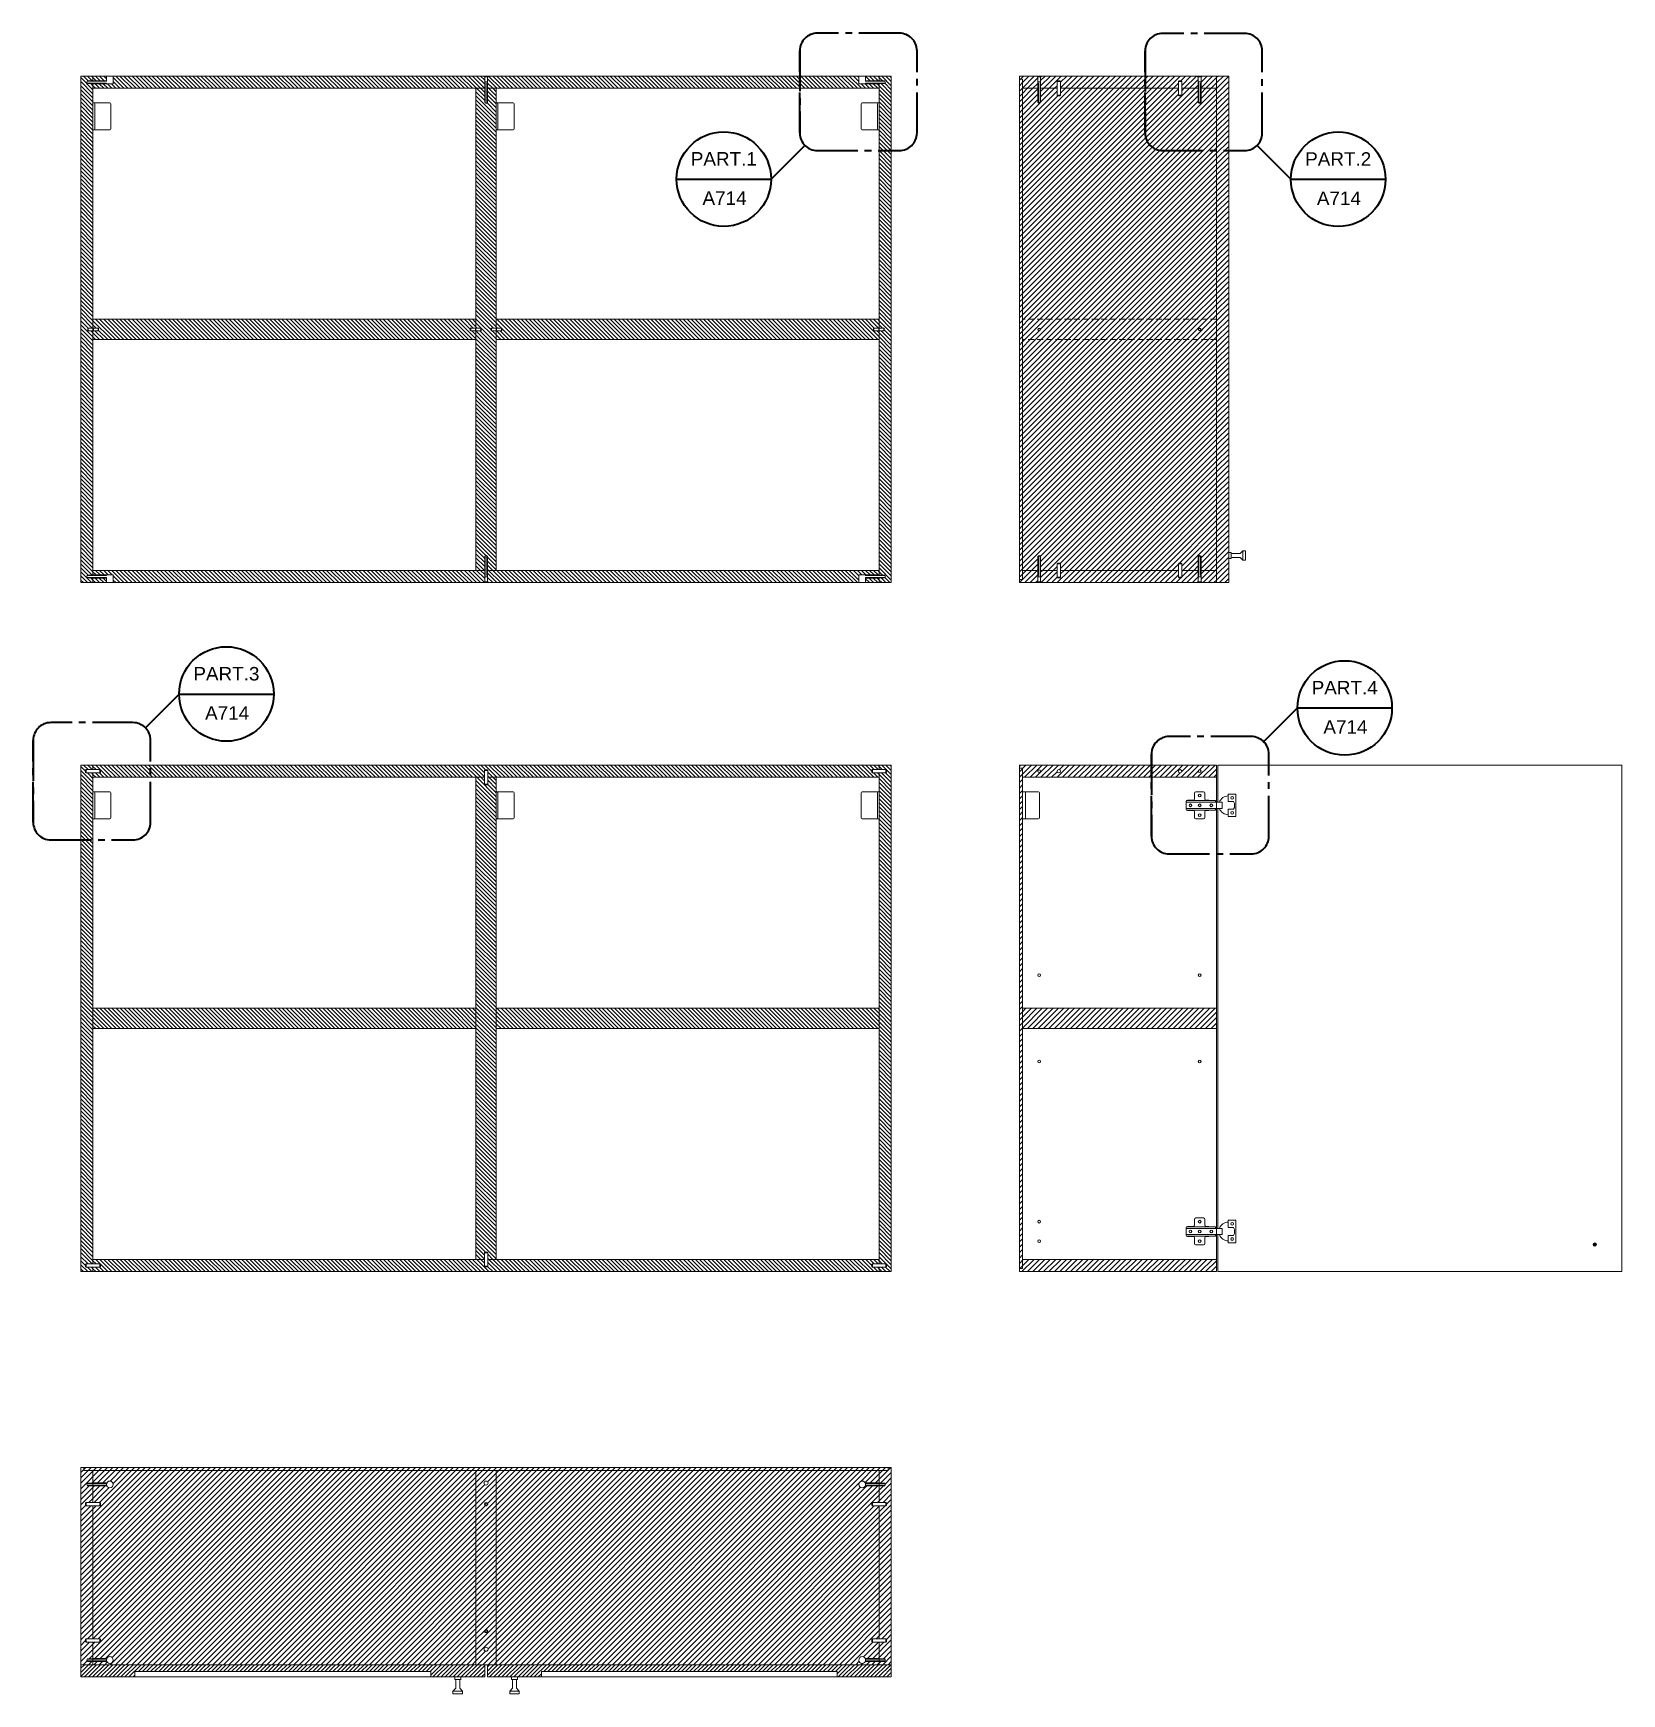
# Model space of a CAD drawing. Header units: centimetres. Extents: x -2268 to 4168, y -1681 to 1458.
# Drawn here: x -883.2 to -648, y -1680.9 to -1435 of the extents above; entities that cross this region are included whole.
import ezdxf
from ezdxf.enums import TextEntityAlignment as Align

# ---------------------------------------------------------------- set-up
doc = ezdxf.new("R2010")
doc.units = ezdxf.units.CM
doc.linetypes.add('CENTER2', pattern=[1.125, 0.75, -0.125, 0.125, -0.125])
doc.linetypes.add('Linee Nascoste 2', pattern=[0.015, 0.01, -0.005])
doc.layers.get('0').update_dxf_attribs({"color": 5})
for name, color, linetype, lineweight in [('0_Num_Penna__5', 5, 'Continuous', 18), ('0_Num_Penna__6', 6, 'Continuous', 18), ('A-FURN_Num_Penna__252_Num_Penna__252_Num_Penna__3_Num_Penna__252_Num_Penna__252_Num_Penna__252_Num_Penna__252_Num_Penna__252_Num_Penna__252_Num_Penna__252_Num_Penna__252_Num_Penna__252_Num_Penna__252_Num_Penna__252_Num_Penna__5', 5, 'Continuous', 18), ('A-FURN_Num_Penna__252_Num_Penna__252_Num_Penna__3_Num_Penna__252_Num_Penna__252_Num_Penna__252_Num_Penna__252_Num_Penna__252_Num_Penna__252_Num_Penna__252_Num_Penna__252_Num_Penna__252_Num_Penna__252_Num_Penna__252_Num_Penna__6', 6, 'Continuous', 18), ('A-FURN_Num_Penna__252_Num_Penna__252_Num_Penna__3_Num_Penna__252_Num_Penna__252_Num_Penna__252_Num_Penna__252_Num_Penna__252_Num_Penna__252_Num_Penna__252_Num_Penna__252_Num_Penna__252_Num_Penna__252_Num_Penna__6_Num_Penna__6', 6, 'Continuous', 18), ('A-SECT A-MCUT', 7, 'Continuous', 35), ('A-SECT-PATT_Num_Penna__6_Num_Penna__6_Num_Penna__6_Num_Penna__6_Num_Penna__6_Num_Penna__6_Num_Penna__6_Num_Penna__6_Num_Penna__6_Num_Penna__6_Num_Penna__6_Num_Penna__6_Num_Penna__6_Num_Penna__6', 6, 'Continuous', 18), ('INFO_Num_Penna__2_Num_Penna__2_Num_Penna__2_Num_Penna__2_Num_Penna__5', 5, 'Continuous', 18), ('PDF _Geometria_Num_Penna__5', 5, 'Continuous', 18), ('PDF10_Solid Fills_Num_Penna__5_Num_Penna__5_Num_Penna__5_Num_Penna__5_Num_Penna__5_Num_Penna__5_Num_Penna__5_Num_Penna__5', 5, 'Continuous', 18), ('PDF10_Solid Fills_Num_Penna__5_Num_Penna__5_Num_Penna__5_Num_Penna__5_Num_Penna__5_Num_Penna__5_Num_Penna__5_Num_Penna__6', 6, 'Continuous', 18), ('PDF16_Geometry_Num_Penna__5_Num_Penna__5_Num_Penna__5_Num_Penna__5_Num_Penna__5_Num_Penna__5_Num_Penna__5_Num_Penna__5_Num_Penna__5_Num_Penna__5_Num_Penna__5_Num_Penna__5_Num_Penna__5_Num_Penna__5', 5, 'Continuous', 18), ('PDF16_Geometry_Num_Penna__6_Num_Penna__6_Num_Penna__6_Num_Penna__6_Num_Penna__6_Num_Penna__6_Num_Penna__6_Num_Penna__6_Num_Penna__6_Num_Penna__6_Num_Penna__6_Num_Penna__6_Num_Penna__6_Num_Penna__5', 5, 'Continuous', 18), ('PDF16_Geometry_Num_Penna__6_Num_Penna__6_Num_Penna__6_Num_Penna__6_Num_Penna__6_Num_Penna__6_Num_Penna__6_Num_Penna__6_Num_Penna__6_Num_Penna__6_Num_Penna__6_Num_Penna__6_Num_Penna__6_Num_Penna__6', 6, 'Continuous', 18), ('PDF22_Geometry_Num_Penna__1_Num_Penna__255_Num_Penna__3_Num_Penna__3_Num_Penna__5', 5, 'Continuous', 18), ('PDF22_Geometry_Num_Penna__1_Num_Penna__255_Num_Penna__3_Num_Penna__3_Num_Penna__6', 6, 'Continuous', 18), ('PDF22_Geometry_Num_Penna__1_Num_Penna__255_Num_Penna__5_Num_Penna__5_Num_Penna__5', 5, 'Continuous', 18), ('PDF22_Geometry_Num_Penna__1_Num_Penna__255_Num_Penna__5_Num_Penna__5_Num_Penna__6', 6, 'Continuous', 18), ('PDF2_Geometry_Num_Penna__7_Num_Penna__7_Num_Penna__7_Num_Penna__7_Num_Penna__7_Num_Penna__7_Num_Penna__7_Num_Penna__5', 5, 'Continuous', 18), ('PDF2_Geometry_Num_Penna__7_Num_Penna__7_Num_Penna__7_Num_Penna__7_Num_Penna__7_Num_Penna__7_Num_Penna__7_Num_Penna__6', 6, 'Continuous', 18), ('PDF_Geometry_Num_Penna__7_Num_Penna__7_Num_Penna__3_Num_Penna__6_Num_Penna__6_Num_Penna__6_Num_Penna__6_Num_Penna__6_Num_Penna__6_Num_Penna__6_Num_Penna__6_Num_Penna__6_Num_Penna__6_Num_Penna__6', 6, 'Continuous', 18), ('VITE_Num_Penna__5', 5, 'Continuous', 18), ('VITE_Num_Penna__6', 6, 'Continuous', 18), ('viti_Num_Penna__5', 5, 'Continuous', 18), ('viti_Num_Penna__6', 6, 'Continuous', 18)]:
    doc.layers.add(name, color=color, linetype=linetype, lineweight=lineweight)
doc.styles.add('ARIAL', font='Arial.ttf')

msp = doc.modelspace()

# ---------------------------------------------------------------- hatches: boundary and pattern name
at = {"layer": '0_Num_Penna__5', "ltscale": 0.5}
h = msp.add_hatch(dxfattribs=at)
h.set_pattern_fill('JIS_WOOD', color=254, scale=0.6, angle=90)
h.paths.add_polyline_path([(-874.377, -1441.4041), (-876.177, -1441.4041), (-876.177, -1516.4041), (-874.377, -1516.4041), (-874.377, -1515.7007), (-875.2074, -1515.7007), (-875.2074, -1515.6343), (-875.2224, -1515.6343), (-875.277, -1515.6273), (-875.277, -1515.3736), (-875.2224, -1515.3736), (-875.2074, -1515.3736), (-875.2074, -1515.3075), (-874.3776, -1515.3075), (-874.377, -1479.1041), (-875.077, -1479.1041), (-875.1436, -1479.0641), (-875.1436, -1478.7441), (-875.077, -1478.7041), (-874.377, -1478.7041), (-874.377, -1442.5007), (-875.2074, -1442.5007), (-875.2074, -1442.4345), (-875.2224, -1442.4345), (-875.2768, -1442.4345), (-875.277, -1442.3041), (-875.277, -1442.1763), (-875.2282, -1442.1746, -0.06192891), (-875.2224, -1442.1738), (-875.2074, -1442.1738), (-875.2074, -1442.1075), (-874.377, -1442.1075)])
h = msp.add_hatch(dxfattribs=at)
h.set_pattern_fill('JIS_WOOD', color=254, scale=0.6, angle=90)
h.paths.add_polyline_path([(-816.3826, -1441.524), (-816.4769, -1441.524), (-816.477, -1441.4041), (-871.377, -1441.4041), (-871.377, -1442.5614), (-872.377, -1442.5614), (-872.377, -1442.5326), (-874.377, -1442.5326), (-874.377, -1443.2041), (-816.3829, -1443.2041)])
h = msp.add_hatch(dxfattribs=at)
h.set_pattern_fill('JIS_WOOD', color=254, scale=0.6, angle=90)
h.paths.add_polyline_path([(-872.377, -1441.4041), (-874.377, -1441.4041), (-874.377, -1442.0755), (-872.377, -1442.0755)])
h = msp.add_hatch(dxfattribs=at)
h.set_pattern_fill('JIS_WOOD', color=254, scale=0.6, angle=90)
h.paths.add_polyline_path([(-816.3829, -1443.2041), (-817.677, -1443.2041), (-817.677, -1478.7041), (-816.977, -1478.7041), (-816.9103, -1478.7441), (-816.9103, -1479.0641), (-816.977, -1479.1041), (-817.677, -1479.1041), (-817.677, -1514.6041), (-816.3829, -1514.6041), (-816.3829, -1512.4754), (-816.3074, -1512.4754), (-816.3074, -1512.4586), (-816.3004, -1512.4418), (-816.2617, -1512.4178), (-816.0928, -1512.4178), (-816.0538, -1512.4418), (-816.0468, -1512.4586), (-816.0468, -1512.4754), (-815.9713, -1512.4754), (-815.9713, -1514.6041), (-814.677, -1514.6041), (-814.677, -1479.1041), (-815.377, -1479.1041), (-815.4436, -1479.0641), (-815.4436, -1478.7441), (-815.377, -1478.7041), (-814.677, -1478.7041), (-814.677, -1443.2041), (-815.9713, -1443.2041), (-815.971, -1445.3328), (-816.0922, -1445.3903), (-816.2611, -1445.3903), (-816.3829, -1445.3328)])
h = msp.add_hatch(dxfattribs=at)
h.set_pattern_fill('JIS_WOOD', color=254, scale=0.6, angle=90)
h.paths.add_polyline_path([(-760.977, -1441.4041), (-815.877, -1441.4041), (-815.877, -1441.524), (-815.971, -1441.524), (-815.971, -1443.2041), (-757.977, -1443.2041), (-757.977, -1442.5326), (-759.977, -1442.5326), (-759.977, -1442.5614), (-760.977, -1442.5614)])
h.paths.add_polyline_path([(-757.977, -1441.4041), (-759.977, -1441.4041), (-759.977, -1442.0755), (-757.977, -1442.0755)], flags=17)
h = msp.add_hatch(dxfattribs=at)
h.set_pattern_fill('JIS_WOOD', color=254, scale=0.6, angle=90)
h.paths.add_polyline_path([(-756.177, -1441.4041), (-757.977, -1441.4041), (-757.977, -1442.1075), (-757.1465, -1442.1075), (-757.1147, -1442.1808), (-757.0907, -1442.2196), (-757.0907, -1442.3886), (-757.1147, -1442.4275), (-757.1315, -1442.4345), (-757.1465, -1442.4343), (-757.1465, -1442.5007), (-757.977, -1442.5007), (-757.977, -1478.7041), (-757.277, -1478.7041), (-757.2103, -1478.7441), (-757.2103, -1479.0641), (-757.277, -1479.1041), (-757.977, -1479.1041), (-757.977, -1515.3075), (-757.1465, -1515.3075), (-757.077, -1515.4196), (-757.077, -1515.5886), (-757.1465, -1515.7007), (-757.977, -1515.7007), (-757.977, -1516.4041), (-756.177, -1516.4041)])
h = msp.add_hatch(dxfattribs=at)
h.set_pattern_fill('JIS_WOOD', color=254, scale=0.8)
h.paths.add_polyline_path([(-710.7256, -1441.524), (-710.8196, -1441.524), (-710.8196, -1441.4041), (-733.9698, -1441.4041), (-733.9698, -1441.524), (-734.0639, -1441.524), (-734.0639, -1443.2041), (-731.6197, -1443.2041), (-731.6197, -1442.2041), (-731.5197, -1442.1041), (-731.2197, -1442.1041), (-731.1197, -1442.2041), (-731.1197, -1443.2041), (-713.6697, -1443.2041), (-713.6697, -1442.2041), (-713.5697, -1442.1041), (-713.2697, -1442.1041), (-713.1697, -1442.2041), (-713.1697, -1443.2041), (-710.7256, -1443.2041)])
h.paths.add_polyline_path([(-708.0197, -1441.4041), (-710.2196, -1441.4041), (-710.2196, -1441.524), (-710.314, -1441.524), (-710.314, -1443.2041), (-708.0197, -1443.2041)])
h.paths.add_polyline_path([(-734.4755, -1441.524), (-734.5698, -1441.524), (-734.5698, -1441.4041), (-737.2197, -1441.4041), (-737.2197, -1441.8541), (-736.7697, -1441.8541), (-736.7697, -1443.2041), (-734.4755, -1443.2041)])
h = msp.add_hatch(dxfattribs=at)
h.set_pattern_fill('JIS_WOOD', color=254, scale=0.8)
h.paths.add_polyline_path([(-736.7697, -1441.8541), (-737.2197, -1441.8541), (-737.2197, -1515.9541), (-736.7697, -1515.9541)])
h = msp.add_hatch(dxfattribs=at)
h.set_pattern_fill('JIS_WOOD', color=254, scale=0.8)
h.paths.add_polyline_path([(-708.0197, -1443.2041), (-710.314, -1443.2041), (-710.314, -1445.4041), (-710.7256, -1445.4041), (-710.7256, -1443.2041), (-713.1697, -1443.2041), (-713.1697, -1444.2041), (-713.2697, -1444.3041), (-713.5697, -1444.3041), (-713.6697, -1444.2041), (-713.6697, -1443.2041), (-731.1197, -1443.2041), (-731.1197, -1444.2041), (-731.2197, -1444.3041), (-731.5197, -1444.3041), (-731.6197, -1444.2041), (-731.6197, -1443.2041), (-734.0639, -1443.2041), (-734.0639, -1445.4041), (-734.4755, -1445.4041), (-734.4755, -1443.2041), (-736.7697, -1443.2041), (-736.7697, -1477.4041), (-708.0197, -1477.4041)])
h = msp.add_hatch(dxfattribs=at)
h.set_pattern_fill('JIS_WOOD', color=254, scale=0.8)
h.paths.add_polyline_path([(-708.0197, -1441.4041), (-708.0197, -1516.4041), (-706.2197, -1516.4041), (-706.2197, -1441.4041)])
h = msp.add_hatch(dxfattribs=at)
h.set_pattern_fill('JIS_WOOD', color=254, scale=0.6, angle=90)
h.paths.add_polyline_path([(-817.677, -1479.1441), (-817.7436, -1479.1441), (-817.7436, -1479.1041), (-818.4436, -1479.1041), (-818.5103, -1479.0641), (-818.5103, -1478.7441), (-818.4436, -1478.7041), (-817.7436, -1478.7041), (-817.7436, -1478.6641), (-817.677, -1478.6641), (-817.677, -1477.4041), (-874.377, -1477.4041), (-874.377, -1478.6641), (-874.3103, -1478.6641), (-874.3103, -1478.7041), (-873.6103, -1478.7041), (-873.5436, -1478.7441), (-873.5436, -1479.0641), (-873.6103, -1479.1041), (-874.3103, -1479.1041), (-874.3103, -1479.1441), (-874.377, -1479.1441), (-874.377, -1480.4041), (-817.677, -1480.4041)])
h = msp.add_hatch(dxfattribs=at)
h.set_pattern_fill('JIS_WOOD', color=254, scale=0.6, angle=90)
h.paths.add_polyline_path([(-757.977, -1479.1441), (-758.0436, -1479.1441), (-758.0436, -1479.1041), (-758.7436, -1479.1041), (-758.8103, -1479.0641), (-758.8103, -1478.7441), (-758.7436, -1478.7041), (-758.0436, -1478.7041), (-758.0436, -1478.6641), (-757.977, -1478.6641), (-757.977, -1477.4041), (-814.677, -1477.4041), (-814.677, -1478.6641), (-814.6103, -1478.6641), (-814.6103, -1478.7041), (-813.9103, -1478.7041), (-813.8436, -1478.7441), (-813.8436, -1479.0641), (-813.9103, -1479.1041), (-814.6103, -1479.1041), (-814.6103, -1479.1441), (-814.677, -1479.1441), (-814.677, -1480.4041), (-757.977, -1480.4041)])
h = msp.add_hatch(dxfattribs=at)
h.set_pattern_fill('JIS_WOOD', color=254, scale=0.8)
h.paths.add_polyline_path([(-708.0197, -1477.4041), (-736.7697, -1477.4041), (-736.7697, -1480.4041), (-708.0197, -1480.4041)])
h.paths.add_polyline_path([(-734.1197, -1478.9041, -1), (-734.4197, -1478.9041, -1)], flags=16)
h.paths.add_polyline_path([(-710.6697, -1478.9041, -1), (-710.3697, -1478.9041, -1)], flags=16)
h = msp.add_hatch(dxfattribs=at)
h.set_pattern_fill('JIS_WOOD', color=254, scale=0.8)
h.paths.add_polyline_path([(-708.0197, -1480.4041), (-736.7697, -1480.4041), (-736.7697, -1514.6041), (-734.4755, -1514.6041), (-734.4755, -1512.4754), (-734.4, -1512.4492), (-734.4, -1512.4754), (-734.1394, -1512.4754), (-734.0639, -1512.4754), (-734.0639, -1514.6041), (-731.6197, -1514.6041), (-731.6197, -1513.6041), (-731.5197, -1513.5041), (-731.2197, -1513.5041), (-731.1197, -1513.6041), (-731.1197, -1514.6041), (-713.6697, -1514.6041), (-713.6697, -1513.6041), (-713.5697, -1513.5041), (-713.2697, -1513.5041), (-713.1697, -1513.6041), (-713.1697, -1514.6041), (-710.7256, -1514.6041), (-710.7256, -1512.4754), (-710.6501, -1512.4492), (-710.6501, -1512.4754), (-710.3895, -1512.4754), (-710.314, -1512.4754), (-710.314, -1514.6041), (-708.0197, -1514.6041)])
h = msp.add_hatch(dxfattribs=at)
h.set_pattern_fill('JIS_WOOD', color=254, scale=0.6, angle=90)
h.paths.add_polyline_path([(-816.3829, -1514.6041), (-874.377, -1514.6041), (-874.377, -1515.2755), (-872.377, -1515.2755), (-872.377, -1515.2467), (-871.377, -1515.2467), (-871.377, -1516.4041), (-816.477, -1516.4041), (-816.477, -1516.2841), (-816.3829, -1516.2841)])
h = msp.add_hatch(dxfattribs=at)
h.set_pattern_fill('JIS_WOOD', color=254, scale=0.6, angle=90)
h.paths.add_polyline_path([(-760.977, -1515.2467), (-759.977, -1515.2467), (-759.977, -1515.2755), (-757.977, -1515.2755), (-757.977, -1514.6041), (-815.9713, -1514.6041), (-815.9713, -1516.2841), (-815.877, -1516.2841), (-815.877, -1516.4041), (-760.977, -1516.4041)])
h.paths.add_polyline_path([(-757.977, -1515.7326), (-759.977, -1515.7326), (-759.977, -1516.4041), (-757.977, -1516.4041)], flags=17)
h = msp.add_hatch(dxfattribs=at)
h.set_pattern_fill('JIS_WOOD', color=254, scale=0.8)
h.paths.add_polyline_path([(-734.4755, -1514.6041), (-736.7697, -1514.6041), (-736.7697, -1515.9541), (-737.2197, -1515.9541), (-737.2197, -1516.4041), (-734.5698, -1516.4041), (-734.5698, -1516.2841), (-734.4755, -1516.2841)])
h = msp.add_hatch(dxfattribs=at)
h.set_pattern_fill('JIS_WOOD', color=254, scale=0.8)
h.paths.add_polyline_path([(-710.7256, -1514.6041), (-713.1697, -1514.6041), (-713.1697, -1515.6041), (-713.2697, -1515.7041), (-713.5697, -1515.7041), (-713.6697, -1515.6041), (-713.6697, -1514.6041), (-731.1197, -1514.6041), (-731.1197, -1515.6041), (-731.2197, -1515.7041), (-731.5197, -1515.7041), (-731.6197, -1515.6041), (-731.6197, -1514.6041), (-734.0639, -1514.6041), (-734.0639, -1516.2841), (-733.9698, -1516.2841), (-733.9698, -1516.4041), (-710.8196, -1516.4041), (-710.8196, -1516.2841), (-710.7256, -1516.2841)])
h = msp.add_hatch(dxfattribs=at)
h.set_pattern_fill('JIS_WOOD', color=254, scale=0.8)
h.paths.add_polyline_path([(-708.0197, -1514.6041), (-710.314, -1514.6041), (-710.314, -1516.2841), (-710.2196, -1516.2841), (-710.2196, -1516.4041), (-708.0197, -1516.4041)])
h = msp.add_hatch(dxfattribs=at)
h.set_pattern_fill('JIS_WOOD', color=254, scale=0.6, angle=90)
h.paths.add_polyline_path([(-872.377, -1515.7326), (-874.377, -1515.7326), (-874.377, -1516.4041), (-872.377, -1516.4041)])
h = msp.add_hatch(dxfattribs=at)
h.set_pattern_fill('JIS_WOOD', color=254, scale=0.6, angle=90)
h.paths.add_polyline_path([(-874.377, -1544.5855), (-875.377, -1544.5855), (-875.477, -1544.4855), (-875.477, -1544.1855), (-875.377, -1544.0855), (-874.377, -1544.0855), (-874.377, -1543.4355), (-876.177, -1543.4355), (-876.177, -1618.4355), (-874.377, -1618.4355), (-874.377, -1617.7855), (-875.377, -1617.7855), (-875.477, -1617.6855), (-875.477, -1617.3855), (-875.377, -1617.2855), (-874.377, -1617.2855)])
h = msp.add_hatch(dxfattribs=at)
h.set_pattern_fill('JIS_WOOD', color=254, scale=0.6, angle=90)
h.paths.add_polyline_path([(-816.327, -1544.1355), (-816.027, -1544.1355), (-815.927, -1544.2355), (-815.927, -1545.2355), (-757.977, -1545.2355), (-757.977, -1544.5855), (-758.977, -1544.5855), (-759.077, -1544.4855), (-759.077, -1544.1855), (-758.977, -1544.0855), (-757.977, -1544.0855), (-757.977, -1543.4355), (-874.377, -1543.4355), (-874.377, -1544.0855), (-873.377, -1544.0855), (-873.277, -1544.1855), (-873.277, -1544.4855), (-873.377, -1544.5855), (-874.377, -1544.5855), (-874.377, -1545.2355), (-816.427, -1545.2355), (-816.427, -1544.2355)])
h = msp.add_hatch(dxfattribs=at)
h.set_pattern_fill('JIS_WOOD', color=254, scale=0.6, angle=90)
h.paths.add_polyline_path([(-756.177, -1543.4355), (-757.977, -1543.4355), (-757.977, -1544.0855), (-756.977, -1544.0855), (-756.877, -1544.1855), (-756.877, -1544.4855), (-756.977, -1544.5855), (-757.977, -1544.5855), (-757.977, -1616.6355), (-757.977, -1617.2855), (-756.977, -1617.2855), (-756.877, -1617.3855), (-756.877, -1617.6855), (-756.977, -1617.7855), (-757.977, -1617.7855), (-757.977, -1618.4355), (-756.177, -1618.4355)])
h = msp.add_hatch(dxfattribs=at)
h.set_pattern_fill('JIS_WOOD', color=254, scale=0.8)
h.paths.add_polyline_path([(-708.0197, -1543.4355), (-737.2197, -1543.4355), (-737.2197, -1543.8855), (-736.7697, -1543.8855), (-736.7697, -1545.2355), (-708.0197, -1545.2355)])
h.paths.add_polyline_path([(-731.6197, -1544.3355, -1), (-731.1197, -1544.3355, -1)], flags=16)
h.paths.add_polyline_path([(-734.4697, -1544.3355, -1), (-734.0697, -1544.3355, -1)], flags=16)
h.paths.add_polyline_path([(-713.1697, -1544.3355, -1), (-713.6697, -1544.3355, -1)], flags=16)
h.paths.add_polyline_path([(-710.3197, -1544.3355, -1), (-710.7197, -1544.3355, -1)], flags=16)
h.paths.add_polyline_path([(-708.0197, -1616.6355), (-736.7697, -1616.6355), (-736.7697, -1617.9855), (-737.2197, -1617.9855), (-737.2197, -1618.4355), (-708.0197, -1618.4355)])
h.paths.add_polyline_path([(-736.7697, -1543.8855), (-737.2197, -1543.8855), (-737.2197, -1617.9855), (-736.7697, -1617.9855), (-736.7697, -1616.6355)])
at = {"layer": '0_Num_Penna__5'}
h = msp.add_hatch(dxfattribs=at)
h.set_pattern_fill('JIS_WOOD', color=254, scale=0.6, angle=90)
h.paths.add_polyline_path([(-814.677, -1545.2355), (-815.927, -1545.2355), (-815.927, -1546.2355), (-816.027, -1546.3355), (-816.327, -1546.3355), (-816.427, -1546.2355), (-816.427, -1545.2355), (-817.677, -1545.2355), (-817.677, -1616.6355), (-816.427, -1616.6355), (-816.427, -1615.6355), (-816.327, -1615.5355), (-816.027, -1615.5355), (-815.927, -1615.6355), (-815.927, -1616.6355), (-814.677, -1616.6355)])
h = msp.add_hatch(dxfattribs=at)
h.set_pattern_fill('JIS_WOOD', color=254, scale=0.6, angle=90)
h.paths.add_polyline_path([(-817.677, -1579.4355), (-874.377, -1579.4355), (-874.377, -1582.4355), (-817.677, -1582.4355)])
h = msp.add_hatch(dxfattribs=at)
h.set_pattern_fill('JIS_WOOD', color=254, scale=0.6, angle=90)
h.paths.add_polyline_path([(-757.977, -1579.4355), (-814.677, -1579.4355), (-814.677, -1582.4355), (-757.977, -1582.4355)])
h = msp.add_hatch(dxfattribs=at)
h.set_pattern_fill('JIS_WOOD', color=254, scale=0.8)
h.paths.add_polyline_path([(-708.0197, -1579.4355), (-736.7697, -1579.4355), (-736.7697, -1582.4355), (-708.0197, -1582.4355)])
at = {"layer": '0_Num_Penna__5', "ltscale": 0.5}
h = msp.add_hatch(dxfattribs=at)
h.set_pattern_fill('JIS_WOOD', color=254, scale=0.6, angle=90)
h.paths.add_polyline_path([(-816.427, -1616.6355), (-874.377, -1616.6355), (-874.377, -1617.2855), (-873.377, -1617.2855), (-873.277, -1617.3855), (-873.277, -1617.6855), (-873.377, -1617.7855), (-874.377, -1617.7855), (-874.377, -1618.4355), (-757.977, -1618.4355), (-757.977, -1617.7855), (-758.977, -1617.7855), (-759.077, -1617.6855), (-759.077, -1617.3855), (-758.977, -1617.2855), (-757.977, -1617.2855), (-757.977, -1616.6355), (-815.927, -1616.6355), (-815.927, -1617.6355), (-816.027, -1617.7355), (-816.327, -1617.7355), (-816.427, -1617.6355)])
h = msp.add_hatch(dxfattribs=at)
h.set_pattern_fill('JIS_WOOD', color=254, scale=0.8)
h.paths.add_polyline_path([(-759.0769, -1652.702), (-758.9769, -1652.602), (-757.977, -1652.602), (-757.977, -1650.1771), (-760.0323, -1650.1771, -0.78690347), (-760.977, -1649.9486, -0.78690044), (-760.0323, -1649.72), (-757.977, -1649.72), (-757.977, -1647.8986), (-814.677, -1647.8986), (-814.677, -1676.6486), (-757.977, -1676.6486), (-757.977, -1676.1771), (-760.0323, -1676.1771, -0.78690044), (-760.977, -1675.9486, -0.78690347), (-760.0323, -1675.72), (-757.977, -1675.72), (-757.977, -1673.2952), (-758.9769, -1673.2952), (-759.0769, -1673.1952), (-759.0769, -1672.8952), (-758.9769, -1672.7952), (-757.977, -1672.7952), (-757.977, -1653.102), (-758.9769, -1653.102), (-759.0769, -1653.002)])
h.paths.add_polyline_path([(-817.677, -1647.8986), (-874.377, -1647.8986), (-874.377, -1649.72), (-872.3216, -1649.72, -0.78690044), (-871.377, -1649.9486, -0.78690347), (-872.3216, -1650.1771), (-874.377, -1650.1771), (-874.377, -1652.602), (-873.377, -1652.602), (-873.277, -1652.702), (-873.277, -1653.002), (-873.377, -1653.102), (-874.377, -1653.102), (-874.377, -1672.7952), (-873.377, -1672.7952), (-873.277, -1672.8952), (-873.277, -1673.1952), (-873.377, -1673.2952), (-874.377, -1673.2952), (-874.377, -1675.72), (-872.3216, -1675.72, -0.78690347), (-871.377, -1675.9486, -0.78690044), (-872.3216, -1676.1771), (-874.377, -1676.1771), (-874.377, -1676.6486), (-817.677, -1676.6486)])
h.paths.add_polyline_path([(-756.627, -1647.4486), (-875.727, -1647.4486), (-875.727, -1647.8986), (-756.627, -1647.8986)])
h.paths.add_polyline_path([(-756.177, -1647.4486), (-756.627, -1647.4486), (-756.627, -1647.8986), (-757.977, -1647.8986), (-757.977, -1649.752), (-757.1465, -1649.752), (-757.1465, -1649.8181), (-757.1224, -1649.8181, -0.14159602), (-757.091, -1649.8634, -0.16394326), (-757.0908, -1650.0334, -0.14299095), (-757.1225, -1650.0788), (-757.1465, -1650.0788), (-757.1465, -1650.1452), (-757.977, -1650.1452), (-757.977, -1650.1771), (-757.977, -1652.602), (-756.9769, -1652.602), (-756.8769, -1652.702), (-756.8769, -1653.002), (-756.9769, -1653.102), (-757.977, -1653.102), (-757.977, -1672.7952), (-756.9769, -1672.7952), (-756.8769, -1672.8952), (-756.8769, -1673.1952), (-756.9769, -1673.2952), (-757.977, -1673.2952), (-757.977, -1675.752), (-757.1465, -1675.752), (-757.1465, -1675.8183), (-757.1225, -1675.8183, -0.1429907), (-757.0908, -1675.8638, -0.16394375), (-757.091, -1676.0338, -0.14159741), (-757.1224, -1676.079), (-757.1465, -1676.079), (-757.1465, -1676.1452), (-757.977, -1676.1452), (-757.977, -1676.6486), (-756.177, -1676.6486)])
h.paths.add_polyline_path([(-874.377, -1650.1452), (-875.2074, -1650.1452), (-875.2074, -1650.0788), (-875.2314, -1650.0788, -0.1429907), (-875.2631, -1650.0334, -0.16394375), (-875.2629, -1649.8634, -0.14159741), (-875.2315, -1649.8181), (-875.2074, -1649.8181), (-875.2074, -1649.752), (-874.377, -1649.752), (-874.377, -1649.72), (-874.377, -1647.8986), (-875.727, -1647.8986), (-875.727, -1647.4486), (-876.177, -1647.4486), (-876.177, -1676.6486), (-874.377, -1676.6486), (-874.377, -1676.1452), (-875.2074, -1676.1452), (-875.2074, -1676.079), (-875.2315, -1676.079, -0.14159602), (-875.2629, -1676.0338, -0.16394326), (-875.2631, -1675.8638, -0.14299095), (-875.2314, -1675.8183), (-875.2074, -1675.8183), (-875.2074, -1675.752), (-874.377, -1675.752), (-874.377, -1673.2952), (-875.377, -1673.2952), (-875.477, -1673.1952), (-875.477, -1672.8952), (-875.377, -1672.7952), (-874.377, -1672.7952), (-874.377, -1653.102), (-875.377, -1653.102), (-875.477, -1653.002), (-875.477, -1652.702), (-875.377, -1652.602), (-874.377, -1652.602)])
at = {"layer": '0_Num_Penna__5'}
h = msp.add_hatch(dxfattribs=at)
h.set_pattern_fill('JIS_WOOD', color=254, scale=0.8)
h.paths.add_polyline_path([(-814.677, -1647.8986), (-817.677, -1647.8986), (-817.677, -1676.6486), (-814.677, -1676.6486)])
h.paths.add_polyline_path([(-816.427, -1652.852, -1), (-815.927, -1652.852, -1)], flags=16)
h.paths.add_polyline_path([(-816.327, -1652.852, -1), (-816.027, -1652.852, -1)], flags=0)
h.paths.add_polyline_path([(-816.477, -1649.7486, -1), (-815.877, -1649.7486, -1)], flags=16)
h.paths.add_polyline_path([(-815.927, -1671.6952, -1), (-816.427, -1671.6952, -1)], flags=16)
h.paths.add_polyline_path([(-816.027, -1671.6952, -1), (-816.327, -1671.6952, -1)], flags=0)
h.paths.add_polyline_path([(-815.877, -1674.3486, -1), (-816.477, -1674.3486, -1)], flags=16)
at = {"layer": '0_Num_Penna__5', "ltscale": 0.5}
h = msp.add_hatch(dxfattribs=at)
h.set_pattern_fill('JIS_WOOD', color=254, scale=0.6)
h.paths.add_polyline_path([(-816.377, -1676.6486), (-876.177, -1676.6486), (-876.177, -1678.4486), (-868.177, -1678.4486), (-868.177, -1677.6486), (-824.377, -1677.6486), (-824.377, -1678.4486), (-816.377, -1678.4486)])
h.paths.add_polyline_path([(-807.977, -1677.6486), (-764.177, -1677.6486), (-764.177, -1678.4486), (-756.177, -1678.4486), (-756.177, -1676.6486), (-815.977, -1676.6486), (-815.977, -1678.4486), (-807.977, -1678.4486)])

# ---------------------------------------------------------------- linework, layer by layer
at = {"layer": '0_Num_Penna__6', "color": 6, "linetype": 'Continuous', "lineweight": 18}
for p, q in [((-874.377, -1442.0755), (-872.377, -1442.0755)), ((-872.377, -1442.0755), (-872.377, -1441.4041)), ((-872.377, -1442.5614), (-872.377, -1442.5326)), ((-872.377, -1442.5614), (-871.377, -1442.5614)), ((-871.377, -1442.5614), (-871.377, -1441.4041)), ((-760.977, -1442.5614), (-760.977, -1441.4041)), ((-759.977, -1442.5614), (-760.977, -1442.5614)), ((-759.977, -1442.0755), (-759.977, -1441.4041)), ((-757.977, -1442.0755), (-759.977, -1442.0755)), ((-759.977, -1442.5614), (-759.977, -1442.5326)), ((-731.6197, -1442.2041), (-731.5197, -1442.1041)), ((-731.5197, -1442.1041), (-731.2197, -1442.1041)), ((-731.1197, -1442.2041), (-731.2197, -1442.1041)), ((-713.6697, -1442.2041), (-713.5697, -1442.1041)), ((-713.5697, -1442.1041), (-713.2697, -1442.1041)), ((-713.1697, -1442.2041), (-713.2697, -1442.1041)), ((-731.6197, -1444.2041), (-731.5197, -1444.3041)), ((-731.5197, -1444.3041), (-731.2197, -1444.3041)), ((-731.1197, -1444.2041), (-731.2197, -1444.3041)), ((-713.6697, -1444.2041), (-713.5697, -1444.3041)), ((-713.5697, -1444.3041), (-713.2697, -1444.3041)), ((-713.1697, -1444.2041), (-713.2697, -1444.3041)), ((-731.6197, -1513.6041), (-731.5197, -1513.5041)), ((-731.5197, -1513.5041), (-731.2197, -1513.5041)), ((-731.1197, -1513.6041), (-731.2197, -1513.5041)), ((-713.6697, -1513.6041), (-713.5697, -1513.5041)), ((-713.5697, -1513.5041), (-713.2697, -1513.5041)), ((-713.1697, -1513.6041), (-713.2697, -1513.5041)), ((-874.377, -1515.7326), (-872.377, -1515.7326)), ((-872.377, -1515.2467), (-871.377, -1515.2467)), ((-872.377, -1515.2467), (-872.377, -1515.2755)), ((-872.377, -1515.7326), (-872.377, -1516.4041)), ((-871.377, -1515.2467), (-871.377, -1516.4041)), ((-759.977, -1515.2467), (-760.977, -1515.2467)), ((-760.977, -1515.2467), (-760.977, -1516.4041)), ((-759.977, -1515.2467), (-759.977, -1515.2755)), ((-757.977, -1515.7326), (-759.977, -1515.7326)), ((-759.977, -1515.7326), (-759.977, -1516.4041)), ((-731.6197, -1515.6041), (-731.5197, -1515.7041)), ((-731.5197, -1515.7041), (-731.2197, -1515.7041)), ((-731.1197, -1515.6041), (-731.2197, -1515.7041)), ((-713.6697, -1515.6041), (-713.5697, -1515.7041)), ((-713.5697, -1515.7041), (-713.2697, -1515.7041)), ((-713.1697, -1515.6041), (-713.2697, -1515.7041)), ((-875.377, -1544.0855), (-875.477, -1544.1855)), ((-875.477, -1544.1855), (-875.477, -1544.4855)), ((-873.377, -1544.0855), (-873.277, -1544.1855)), ((-873.277, -1544.1855), (-873.277, -1544.4855)), ((-816.427, -1544.2355), (-816.327, -1544.1355)), ((-816.327, -1544.1355), (-816.027, -1544.1355)), ((-815.927, -1544.2355), (-816.027, -1544.1355)), ((-758.977, -1544.0855), (-759.077, -1544.1855)), ((-759.077, -1544.1855), (-759.077, -1544.4855)), ((-756.977, -1544.0855), (-756.877, -1544.1855)), ((-756.877, -1544.1855), (-756.877, -1544.4855)), ((-875.377, -1544.5855), (-875.477, -1544.4855)), ((-873.377, -1544.5855), (-873.277, -1544.4855)), ((-816.427, -1546.2355), (-816.327, -1546.3355)), ((-816.327, -1546.3355), (-816.027, -1546.3355)), ((-815.927, -1546.2355), (-816.027, -1546.3355)), ((-758.977, -1544.5855), (-759.077, -1544.4855)), ((-756.977, -1544.5855), (-756.877, -1544.4855)), ((-816.427, -1615.6355), (-816.327, -1615.5355)), ((-816.327, -1615.5355), (-816.027, -1615.5355)), ((-815.927, -1615.6355), (-816.027, -1615.5355)), ((-875.377, -1617.2855), (-875.477, -1617.3855)), ((-875.477, -1617.3855), (-875.477, -1617.6855)), ((-875.377, -1617.7855), (-875.477, -1617.6855)), ((-873.377, -1617.2855), (-873.277, -1617.3855)), ((-873.377, -1617.7855), (-873.277, -1617.6855)), ((-873.277, -1617.3855), (-873.277, -1617.6855)), ((-816.427, -1617.6355), (-816.327, -1617.7355)), ((-816.327, -1617.7355), (-816.027, -1617.7355)), ((-815.927, -1617.6355), (-816.027, -1617.7355)), ((-758.977, -1617.2855), (-759.077, -1617.3855)), ((-759.077, -1617.3855), (-759.077, -1617.6855)), ((-758.977, -1617.7855), (-759.077, -1617.6855)), ((-756.977, -1617.2855), (-756.877, -1617.3855)), ((-756.977, -1617.7855), (-756.877, -1617.6855)), ((-756.877, -1617.3855), (-756.877, -1617.6855)), ((-874.377, -1650.1771), (-872.3216, -1650.1771)), ((-757.977, -1650.1771), (-760.0323, -1650.1771)), ((-875.377, -1652.602), (-875.477, -1652.702)), ((-875.477, -1652.702), (-875.477, -1653.002)), ((-875.377, -1653.102), (-875.477, -1653.002)), ((-873.377, -1652.602), (-873.277, -1652.702)), ((-873.377, -1653.102), (-873.277, -1653.002)), ((-873.277, -1652.702), (-873.277, -1653.002)), ((-758.9769, -1652.602), (-759.0769, -1652.702)), ((-759.0769, -1652.702), (-759.0769, -1653.002)), ((-758.9769, -1653.102), (-759.0769, -1653.002)), ((-756.9769, -1652.602), (-756.8769, -1652.702)), ((-756.9769, -1653.102), (-756.8769, -1653.002)), ((-756.8769, -1652.702), (-756.8769, -1653.002)), ((-875.377, -1672.7952), (-875.477, -1672.8952)), ((-875.477, -1673.1952), (-875.477, -1672.8952)), ((-875.377, -1673.2952), (-875.477, -1673.1952)), ((-873.377, -1672.7952), (-873.277, -1672.8952)), ((-873.377, -1673.2952), (-873.277, -1673.1952)), ((-873.277, -1673.1952), (-873.277, -1672.8952)), ((-758.9769, -1672.7952), (-759.0769, -1672.8952)), ((-759.0769, -1673.1952), (-759.0769, -1672.8952)), ((-758.9769, -1673.2952), (-759.0769, -1673.1952)), ((-756.9769, -1672.7952), (-756.8769, -1672.8952)), ((-756.9769, -1673.2952), (-756.8769, -1673.1952)), ((-756.8769, -1673.1952), (-756.8769, -1672.8952)), ((-874.377, -1675.72), (-872.3216, -1675.72)), ((-757.977, -1675.72), (-760.0323, -1675.72))]:
    msp.add_line(p, q, dxfattribs=at)
at = {"layer": 'A-FURN_Num_Penna__252_Num_Penna__252_Num_Penna__3_Num_Penna__252_Num_Penna__252_Num_Penna__252_Num_Penna__252_Num_Penna__252_Num_Penna__252_Num_Penna__252_Num_Penna__252_Num_Penna__252_Num_Penna__252_Num_Penna__252_Num_Penna__5', "color": 5, "linetype": 'Continuous', "lineweight": 18}
for p, q in [((-874.377, -1442.1075), (-874.377, -1442.1738)), ((-874.377, -1442.4345), (-874.377, -1442.5007)), ((-816.477, -1441.4041), (-815.877, -1441.4041)), ((-816.3826, -1441.524), (-815.971, -1441.524)), ((-816.3826, -1442.2453), (-815.971, -1442.2453)), ((-816.3071, -1445.3328), (-816.3071, -1442.4472)), ((-816.0465, -1442.4472), (-816.0465, -1445.3328)), ((-757.977, -1442.1075), (-757.977, -1442.1738)), ((-757.977, -1442.4345), (-757.977, -1442.5007)), ((-734.5698, -1441.4041), (-733.9698, -1441.4041)), ((-734.4755, -1441.524), (-734.0639, -1441.524)), ((-734.4755, -1442.2453), (-734.0639, -1442.2453)), ((-734.4, -1445.3328), (-734.4, -1442.4472)), ((-734.1394, -1442.4472), (-734.1394, -1445.3328)), ((-710.2196, -1441.4041), (-710.8196, -1441.4041)), ((-710.314, -1441.524), (-710.7256, -1441.524)), ((-710.314, -1442.2453), (-710.7256, -1442.2453)), ((-710.6501, -1442.4472), (-710.6501, -1445.3328)), ((-710.3895, -1445.3328), (-710.3895, -1442.4472)), ((-734.4, -1445.3328), (-734.1394, -1445.3328)), ((-710.3895, -1445.3328), (-710.6501, -1445.3328)), ((-816.3074, -1515.361), (-816.3074, -1512.4754)), ((-816.0468, -1512.4754), (-816.0468, -1515.361)), ((-734.4, -1512.4754), (-734.4, -1515.361)), ((-734.4, -1512.4754), (-734.1394, -1512.4754)), ((-734.1394, -1515.361), (-734.1394, -1512.4754)), ((-710.6501, -1515.361), (-710.6501, -1512.4754)), ((-710.3895, -1512.4754), (-710.6501, -1512.4754)), ((-710.3895, -1512.4754), (-710.3895, -1515.361)), ((-874.377, -1515.3736), (-874.377, -1515.3075)), ((-874.377, -1515.7007), (-874.377, -1515.6343)), ((-872.377, -1516.4041), (-871.377, -1516.4041)), ((-815.877, -1516.4041), (-816.477, -1516.4041)), ((-815.9713, -1515.5628), (-816.3829, -1515.5628)), ((-815.9713, -1516.2841), (-816.3829, -1516.2841)), ((-757.977, -1515.3736), (-757.977, -1515.3075)), ((-757.977, -1515.7007), (-757.977, -1515.6343)), ((-734.5698, -1516.4041), (-733.9698, -1516.4041)), ((-734.4755, -1515.5628), (-734.0639, -1515.5628)), ((-734.4755, -1516.2841), (-734.0639, -1516.2841)), ((-710.2196, -1516.4041), (-710.8196, -1516.4041)), ((-710.314, -1515.5628), (-710.7256, -1515.5628)), ((-710.314, -1516.2841), (-710.7256, -1516.2841)), ((-708.0197, -1548.9357), (-708.0197, -1549.8353)), ((-708.0197, -1612.9352), (-708.0197, -1612.0356)), ((-874.377, -1649.752), (-874.377, -1650.1452)), ((-757.977, -1649.752), (-757.977, -1650.1452)), ((-874.377, -1676.1452), (-874.377, -1675.752)), ((-757.977, -1676.1452), (-757.977, -1675.752))]:
    msp.add_line(p, q, dxfattribs=at)
for centre, radius in [((-734.2697, -1478.9041), 0.15), ((-710.5197, -1478.9041), 0.15), ((-731.3697, -1544.3355), 0.25), ((-713.4197, -1544.3355), 0.25), ((-816.177, -1652.852), 0.15), ((-816.177, -1671.6952), 0.15)]:
    msp.add_circle(centre, radius, dxfattribs=at)
at = {"layer": 'A-FURN_Num_Penna__252_Num_Penna__252_Num_Penna__3_Num_Penna__252_Num_Penna__252_Num_Penna__252_Num_Penna__252_Num_Penna__252_Num_Penna__252_Num_Penna__252_Num_Penna__252_Num_Penna__252_Num_Penna__252_Num_Penna__252_Num_Penna__6', "color": 6, "linetype": 'Continuous', "lineweight": 18}
for p, q in [((-874.377, -1442.1075), (-875.2074, -1442.1075)), ((-875.2074, -1442.1075), (-875.2074, -1442.1738)), ((-875.2074, -1442.5007), (-875.2074, -1442.4343)), ((-874.377, -1442.5007), (-875.2074, -1442.5007)), ((-816.477, -1441.4041), (-816.4769, -1441.524)), ((-816.3826, -1441.524), (-816.4769, -1441.524)), ((-816.3826, -1441.524), (-816.3826, -1445.3328)), ((-815.877, -1441.524), (-815.971, -1441.524)), ((-815.971, -1441.524), (-815.971, -1445.3328)), ((-815.877, -1441.524), (-815.877, -1441.4041)), ((-757.977, -1442.1075), (-757.1465, -1442.1075)), ((-757.977, -1442.5007), (-757.1465, -1442.5007)), ((-757.1465, -1442.1075), (-757.1465, -1442.1738)), ((-757.1465, -1442.5007), (-757.1465, -1442.4343)), ((-734.5698, -1441.4041), (-734.5698, -1441.524)), ((-734.4755, -1441.524), (-734.5698, -1441.524)), ((-734.4755, -1441.524), (-734.4755, -1445.3328)), ((-733.9698, -1441.524), (-734.0639, -1441.524)), ((-734.0639, -1441.524), (-734.0639, -1445.3328)), ((-733.9698, -1441.524), (-733.9698, -1441.4041)), ((-710.8196, -1441.524), (-710.8196, -1441.4041)), ((-710.8196, -1441.524), (-710.7256, -1441.524)), ((-710.7256, -1441.524), (-710.7256, -1445.3328)), ((-710.314, -1441.524), (-710.2196, -1441.524)), ((-710.314, -1441.524), (-710.314, -1445.3328)), ((-710.2196, -1441.4041), (-710.2196, -1441.524)), ((-816.3826, -1445.3328), (-816.3071, -1445.3328)), ((-816.0465, -1445.3328), (-815.971, -1445.3328)), ((-734.4755, -1445.3328), (-734.4, -1445.3328)), ((-734.1394, -1445.3328), (-734.0639, -1445.3328)), ((-710.6501, -1445.3328), (-710.7256, -1445.3328)), ((-710.314, -1445.3328), (-710.3895, -1445.3328)), ((-816.3074, -1512.4754), (-816.3829, -1512.4754)), ((-816.3829, -1516.2841), (-816.3829, -1512.4754)), ((-815.9713, -1512.4754), (-816.0468, -1512.4754)), ((-815.9713, -1516.2841), (-815.9713, -1512.4754)), ((-734.4755, -1512.4754), (-734.4, -1512.4754)), ((-734.4755, -1516.2841), (-734.4755, -1512.4754)), ((-734.1394, -1512.4754), (-734.0639, -1512.4754)), ((-734.0639, -1516.2841), (-734.0639, -1512.4754)), ((-710.6501, -1512.4754), (-710.7256, -1512.4754)), ((-710.7256, -1516.2841), (-710.7256, -1512.4754)), ((-710.314, -1512.4754), (-710.3895, -1512.4754)), ((-710.314, -1516.2841), (-710.314, -1512.4754)), ((-874.377, -1515.3075), (-875.2074, -1515.3075)), ((-875.2074, -1515.3075), (-875.2074, -1515.3738)), ((-875.2074, -1515.7007), (-875.2074, -1515.6343)), ((-874.377, -1515.7007), (-875.2074, -1515.7007)), ((-816.477, -1516.2841), (-816.3829, -1516.2841)), ((-816.477, -1516.2841), (-816.477, -1516.4041)), ((-815.9713, -1516.2841), (-815.877, -1516.2841)), ((-815.877, -1516.4041), (-815.877, -1516.2841)), ((-757.977, -1515.3075), (-757.1465, -1515.3075)), ((-757.977, -1515.7007), (-757.1465, -1515.7007)), ((-757.1465, -1515.3075), (-757.1465, -1515.3738)), ((-757.1465, -1515.7007), (-757.1465, -1515.6343)), ((-734.4755, -1516.2841), (-734.5698, -1516.2841)), ((-734.5698, -1516.4041), (-734.5698, -1516.2841)), ((-733.9698, -1516.2841), (-734.0639, -1516.2841)), ((-733.9698, -1516.2841), (-733.9698, -1516.4041)), ((-710.8196, -1516.2841), (-710.7256, -1516.2841)), ((-710.8196, -1516.2841), (-710.8196, -1516.4041)), ((-710.314, -1516.2841), (-710.2196, -1516.2841)), ((-710.2196, -1516.4041), (-710.2196, -1516.2841)), ((-874.377, -1649.752), (-875.2074, -1649.752)), ((-875.2074, -1649.752), (-875.2074, -1649.8183)), ((-757.977, -1649.752), (-757.1465, -1649.752)), ((-757.1465, -1649.752), (-757.1465, -1649.8183)), ((-875.2074, -1650.1452), (-875.2074, -1650.0788)), ((-874.377, -1650.1452), (-875.2074, -1650.1452)), ((-757.977, -1650.1452), (-757.1465, -1650.1452)), ((-757.1465, -1650.1452), (-757.1465, -1650.0788)), ((-874.377, -1675.752), (-875.2074, -1675.752)), ((-875.2074, -1675.752), (-875.2074, -1675.8183)), ((-875.2074, -1676.1452), (-875.2074, -1676.0788)), ((-874.377, -1676.1452), (-875.2074, -1676.1452)), ((-757.977, -1675.752), (-757.1465, -1675.752)), ((-757.977, -1676.1452), (-757.1465, -1676.1452)), ((-757.1465, -1675.752), (-757.1465, -1675.8183)), ((-757.1465, -1676.1452), (-757.1465, -1676.0788))]:
    msp.add_line(p, q, dxfattribs=at)
for centre in [(-816.177, -1652.852), (-816.177, -1671.6952)]:
    msp.add_circle(centre, 0.25, dxfattribs=at)
at = {"layer": 'A-FURN_Num_Penna__252_Num_Penna__252_Num_Penna__3_Num_Penna__252_Num_Penna__252_Num_Penna__252_Num_Penna__252_Num_Penna__252_Num_Penna__252_Num_Penna__252_Num_Penna__252_Num_Penna__252_Num_Penna__252_Num_Penna__6_Num_Penna__6', "color": 6, "linetype": 'Continuous', "lineweight": 18}
for p, q in [((-817.677, -1443.2041), (-817.677, -1478.6641)), ((-814.677, -1443.2041), (-814.677, -1478.6641)), ((-817.677, -1479.1441), (-817.677, -1514.6041)), ((-814.677, -1479.1441), (-814.677, -1514.6041)), ((-817.677, -1545.2355), (-817.677, -1616.6355)), ((-814.677, -1545.2355), (-814.677, -1616.6355)), ((-817.677, -1647.8986), (-817.677, -1676.6486)), ((-814.677, -1647.8986), (-814.677, -1676.6486))]:
    msp.add_line(p, q, dxfattribs=at)
at = {"layer": 'A-SECT A-MCUT', "color": 5}
for p, q in [((-768.9744, -1451.6529), (-773.9744, -1456.6529)), ((-702.0076, -1451.6739), (-697.0076, -1456.6739)), ((-787.9744, -1456.6529), (-773.9744, -1456.6529)), ((-697.0076, -1456.6739), (-683.0076, -1456.6739)), ((-861.6236, -1532.899), (-866.6236, -1537.899)), ((-861.6236, -1532.899), (-847.6236, -1532.899)), ((-696.0449, -1534.965), (-701.0449, -1539.965)), ((-696.0449, -1534.965), (-682.0449, -1534.965))]:
    msp.add_line(p, q, dxfattribs=at)
at = {"layer": 'A-SECT A-MCUT', "color": 5, "linetype": 'CENTER2', "ltscale": 8}
for points in [[(-769.7374, -1449.8108, 0.41421356), (-767.1322, -1452.4159), (-754.9749, -1452.4159, 0.41421356), (-752.3698, -1449.8108), (-752.3698, -1437.6534, 0.41421356), (-754.9749, -1435.0483), (-767.1322, -1435.0483, 0.41421356), (-769.7374, -1437.6534), (-769.7374, -1449.8108), (-769.7374, -1437.6534)], [(-718.6122, -1449.8318, 0.41421356), (-716.0071, -1452.4369), (-703.8497, -1452.4369, 0.41421356), (-701.2446, -1449.8318), (-701.2446, -1437.6744, 0.41421356), (-703.8497, -1435.0693), (-716.0071, -1435.0693, 0.41421356), (-718.6122, -1437.6744), (-718.6122, -1449.8318), (-718.6122, -1437.6744)], [(-883.2282, -1551.8984, 0.41421356), (-880.6231, -1554.5036), (-868.4657, -1554.5036, 0.41421356), (-865.8606, -1551.8984), (-865.8606, -1539.7411, 0.41421356), (-868.4657, -1537.136), (-880.6231, -1537.136, 0.41421356), (-883.2282, -1539.7411), (-883.2282, -1551.8984), (-883.2282, -1539.7411)], [(-717.6495, -1553.9645, 0.41421356), (-715.0444, -1556.5696), (-702.887, -1556.5696, 0.41421356), (-700.2819, -1553.9645), (-700.2819, -1541.8072, 0.41421356), (-702.887, -1539.202), (-715.0444, -1539.202, 0.41421356), (-717.6495, -1541.8072), (-717.6495, -1553.9645), (-717.6495, -1541.8072)]]:
    msp.add_lwpolyline(points, format="xyb", dxfattribs=at)
at = {"layer": 'A-SECT A-MCUT', "color": 5}
for centre in [(-780.9744, -1456.6529), (-690.0076, -1456.6739), (-854.6236, -1532.899), (-689.0449, -1534.965)]:
    msp.add_circle(centre, 7, dxfattribs=at)
at = {"layer": 'A-SECT-PATT_Num_Penna__6_Num_Penna__6_Num_Penna__6_Num_Penna__6_Num_Penna__6_Num_Penna__6_Num_Penna__6_Num_Penna__6_Num_Penna__6_Num_Penna__6_Num_Penna__6_Num_Penna__6_Num_Penna__6_Num_Penna__6', "color": 6, "linetype": 'Continuous', "lineweight": 18}
for p, q in [((-736.7697, -1441.8541), (-736.7697, -1515.9541)), ((-736.7697, -1543.8855), (-736.7697, -1617.9855)), ((-868.177, -1677.6486), (-868.177, -1678.4486)), ((-824.377, -1677.6486), (-824.377, -1678.4486)), ((-807.977, -1677.6486), (-807.977, -1678.4486)), ((-764.177, -1677.6486), (-764.177, -1678.4486))]:
    msp.add_line(p, q, dxfattribs=at)
at = {"layer": 'INFO_Num_Penna__2_Num_Penna__2_Num_Penna__2_Num_Penna__2_Num_Penna__5', "color": 5, "linetype": 'Continuous', "lineweight": 18}
for p, q in [((-874.1102, -1445.3537), (-874.377, -1445.3537)), ((-874.127, -1445.494), (-874.127, -1449.2135)), ((-874.1102, -1445.3537), (-871.8646, -1445.3537)), ((-871.735, -1449.2135), (-871.735, -1445.494)), ((-814.4102, -1445.3537), (-814.677, -1445.3537)), ((-814.427, -1445.494), (-814.427, -1449.2135)), ((-814.4102, -1445.3537), (-812.1646, -1445.3537)), ((-812.035, -1449.2135), (-812.035, -1445.494)), ((-760.6189, -1449.2135), (-760.6189, -1445.494)), ((-758.2437, -1445.3537), (-760.4893, -1445.3537)), ((-758.2437, -1445.3537), (-757.977, -1445.3537)), ((-758.227, -1445.494), (-758.227, -1449.2135)), ((-874.377, -1449.3537), (-874.1102, -1449.3537)), ((-874.1102, -1449.3537), (-871.8646, -1449.3537)), ((-814.677, -1449.3537), (-814.4102, -1449.3537)), ((-814.4102, -1449.3537), (-812.1646, -1449.3537)), ((-758.2437, -1449.3537), (-760.4893, -1449.3537)), ((-757.977, -1449.3537), (-758.2437, -1449.3537)), ((-874.1102, -1547.3851), (-874.377, -1547.3851)), ((-874.127, -1547.5254), (-874.127, -1551.2448)), ((-874.1102, -1547.3851), (-871.8646, -1547.3851)), ((-871.735, -1551.2448), (-871.735, -1547.5254)), ((-814.4102, -1547.3851), (-814.677, -1547.3851)), ((-814.427, -1547.5254), (-814.427, -1551.2448)), ((-814.4102, -1547.3851), (-812.1646, -1547.3851)), ((-812.035, -1551.2448), (-812.035, -1547.5254)), ((-760.6189, -1551.2448), (-760.6189, -1547.5254)), ((-758.2437, -1547.3851), (-760.4893, -1547.3851)), ((-758.2437, -1547.3851), (-757.977, -1547.3851)), ((-758.227, -1547.5254), (-758.227, -1551.2448)), ((-736.7697, -1547.3851), (-734.3766, -1547.3851)), ((-736.2901, -1547.5254), (-736.2901, -1551.2448)), ((-734.247, -1551.2448), (-734.247, -1547.5254)), ((-874.377, -1551.3851), (-874.1102, -1551.3851)), ((-874.1102, -1551.3851), (-871.8646, -1551.3851)), ((-814.677, -1551.3851), (-814.4102, -1551.3851)), ((-814.4102, -1551.3851), (-812.1646, -1551.3851)), ((-758.2437, -1551.3851), (-760.4893, -1551.3851)), ((-757.977, -1551.3851), (-758.2437, -1551.3851)), ((-736.7697, -1551.3851), (-734.3766, -1551.3851))]:
    msp.add_line(p, q, dxfattribs=at)
for centre, start, end in [((-874.2689, -1445.4951), 0.438313, 85.025899), ((-871.877, -1445.4951), 0.438313, 85.025899), ((-814.5689, -1445.4951), 0.438313, 85.025899), ((-812.177, -1445.4951), 0.438313, 85.025899), ((-760.477, -1445.4951), 94.974101, 179.561687), ((-758.085, -1445.4951), 94.974101, 179.561687), ((-874.2689, -1449.2124), 274.974101, 359.561687), ((-871.877, -1449.2124), 274.974101, 359.561687), ((-814.5689, -1449.2124), 274.974101, 359.561687), ((-812.177, -1449.2124), 274.974101, 359.561687), ((-760.477, -1449.2124), 180.438313, 265.025899), ((-758.085, -1449.2124), 180.438313, 265.025899), ((-874.2689, -1547.5265), 0.438313, 85.025899), ((-871.877, -1547.5265), 0.438313, 85.025899), ((-814.5689, -1547.5265), 0.438313, 85.025899), ((-812.177, -1547.5265), 0.438313, 85.025899), ((-760.477, -1547.5265), 94.974101, 179.561687), ((-758.085, -1547.5265), 94.974101, 179.561687), ((-736.432, -1547.5265), 0.438313, 85.025899), ((-734.3889, -1547.5265), 0.438313, 85.025899), ((-874.2689, -1551.2437), 274.974101, 359.561687), ((-871.877, -1551.2437), 274.974101, 359.561687), ((-814.5689, -1551.2437), 274.974101, 359.561687), ((-812.177, -1551.2437), 274.974101, 359.561687), ((-760.477, -1551.2437), 180.438313, 265.025899), ((-758.085, -1551.2437), 180.438313, 265.025899), ((-736.432, -1551.2437), 274.974101, 359.561687), ((-734.3889, -1551.2437), 274.974101, 359.561687)]:
    msp.add_arc(centre, 0.1419, start, end, dxfattribs=at)
at = {"layer": 'PDF _Geometria_Num_Penna__5', "color": 5, "linetype": 'Continuous', "lineweight": 18, "flags": 128}
for points in [[(-709.1703, -1548.6869), (-709.1703, -1548.634), (-709.5683, -1548.634, -0.41421356), (-709.7683, -1548.434), (-709.7683, -1547.5851, 0.41421356), (-709.9683, -1547.3851), (-711.0712, -1547.3851, 0.41421356), (-711.2712, -1547.5851), (-711.2712, -1548.434, -0.41421356), (-711.4712, -1548.634), (-712.3201, -1548.634, 0.41421356), (-712.5201, -1548.834), (-712.5201, -1549.9369, 0.41421356), (-712.3201, -1550.1369), (-711.4712, -1550.1369, -0.41421356), (-711.2712, -1550.3369), (-711.2712, -1551.1858, 0.41421356), (-711.0712, -1551.3858), (-709.9683, -1551.3858, 0.41421356), (-709.7683, -1551.1858), (-709.7683, -1550.3369, -0.41421356), (-709.5683, -1550.1369), (-709.1703, -1550.1369), (-709.1703, -1550.084)], [(-709.1703, -1613.184), (-709.1703, -1613.2369), (-709.5683, -1613.2369, 0.41421356), (-709.7683, -1613.4369), (-709.7683, -1614.2858, -0.41421356), (-709.9683, -1614.4858), (-711.0712, -1614.4858, -0.41421356), (-711.2712, -1614.2858), (-711.2712, -1613.4369, 0.41421356), (-711.4712, -1613.2369), (-712.3201, -1613.2369, -0.41421356), (-712.5201, -1613.0369), (-712.5201, -1611.934, -0.41421356), (-712.3201, -1611.734), (-711.4712, -1611.734, 0.41421356), (-711.2712, -1611.534), (-711.2712, -1610.6851, -0.41421356), (-711.0712, -1610.4851), (-709.9683, -1610.4851, -0.41421356), (-709.7683, -1610.6851), (-709.7683, -1611.534, 0.41421356), (-709.5683, -1611.734), (-709.1703, -1611.734), (-709.1703, -1611.7869)]]:
    msp.add_lwpolyline(points, format="xyb", dxfattribs=at)
for points in [[(-712.5201, -1549.8353), (-708.1701, -1549.8353), (-707.1699, -1549.8353), (-707.1699, -1548.9357), (-708.1701, -1548.9357), (-712.5201, -1548.9357)], [(-708.1701, -1548.6869), (-712.4556, -1548.6869)], [(-708.1701, -1548.9357), (-708.1701, -1548.6869)], [(-705.159, -1547.7132), (-705.159, -1551.0577), (-706.2756, -1551.0577), (-706.2756, -1549.9623), (-705.5295, -1549.9623), (-705.3389, -1549.6818), (-705.3389, -1549.3855), (-705.3389, -1549.0891)], [(-705.3389, -1549.0891), (-705.5295, -1548.8086), (-706.2756, -1548.8086), (-706.2756, -1547.7132), (-705.159, -1547.7132)], [(-712.4556, -1550.084), (-708.1701, -1550.084), (-708.1701, -1549.8353)], [(-712.5201, -1612.0356), (-708.1701, -1612.0356), (-707.1699, -1612.0356), (-707.1699, -1612.9352), (-708.1701, -1612.9352), (-712.5201, -1612.9352)], [(-712.4556, -1611.7869), (-708.1701, -1611.7869), (-708.1701, -1612.0356)], [(-708.1701, -1612.9352), (-708.1701, -1613.184)], [(-705.159, -1614.1577), (-705.159, -1610.8132), (-706.2756, -1610.8132), (-706.2756, -1611.9086), (-705.5295, -1611.9086), (-705.3389, -1612.1891), (-705.3389, -1612.4854), (-705.3389, -1612.7818)], [(-705.3389, -1612.7818), (-705.5295, -1613.0623), (-706.2756, -1613.0623), (-706.2756, -1614.1577), (-705.159, -1614.1577)], [(-708.1701, -1613.184), (-712.4556, -1613.184)]]:
    msp.add_lwpolyline(points, dxfattribs=at)
at = {"layer": 'PDF _Geometria_Num_Penna__5', "color": 5, "linetype": 'Continuous', "lineweight": 18}
for centre, radius, start, end in [((-706.2783, -1549.3828), 1.3944, 90.001281, 161.159518), ((-706.2783, -1549.383), 1.3942, 198.835553, 270.003648), ((-706.2783, -1612.4881), 1.3944, 198.840482, 269.998719), ((-706.2783, -1612.4879), 1.3942, 89.996352, 161.164447)]:
    msp.add_arc(centre, radius, start, end, dxfattribs=at)
at = {"layer": 'PDF10_Solid Fills_Num_Penna__5_Num_Penna__5_Num_Penna__5_Num_Penna__5_Num_Penna__5_Num_Penna__5_Num_Penna__5_Num_Penna__5', "color": 5, "linetype": 'Continuous', "lineweight": 18}
for centre in [(-871.877, -1649.9486), (-760.477, -1649.9486), (-871.877, -1675.9486), (-760.477, -1675.9486)]:
    msp.add_circle(centre, 0.5, dxfattribs=at)
at = {"layer": 'PDF10_Solid Fills_Num_Penna__5_Num_Penna__5_Num_Penna__5_Num_Penna__5_Num_Penna__5_Num_Penna__5_Num_Penna__5_Num_Penna__6', "color": 6, "linetype": 'Continuous', "lineweight": 18}
for centre in [(-816.177, -1649.7486), (-816.177, -1674.3486)]:
    msp.add_circle(centre, 0.3, dxfattribs=at)
at = {"layer": 'PDF16_Geometry_Num_Penna__5_Num_Penna__5_Num_Penna__5_Num_Penna__5_Num_Penna__5_Num_Penna__5_Num_Penna__5_Num_Penna__5_Num_Penna__5_Num_Penna__5_Num_Penna__5_Num_Penna__5_Num_Penna__5_Num_Penna__5', "color": 5, "linetype": 'Continuous', "lineweight": 18}
for p, q in [((-705.8543, -1511.9563), (-706.2197, -1511.9563)), ((-706.2197, -1511.9563), (-706.2197, -1512.8519)), ((-705.8543, -1511.9563), (-705.8543, -1512.8519)), ((-704.5469, -1512.1047), (-705.7058, -1512.1047)), ((-704.1109, -1511.7041), (-704.5469, -1512.1047)), ((-703.7197, -1511.7041), (-704.1109, -1511.7041)), ((-704.1109, -1511.7041), (-704.1109, -1513.1041)), ((-703.7197, -1511.7041), (-703.7197, -1513.1041)), ((-705.8543, -1512.8519), (-706.2197, -1512.8519)), ((-704.5469, -1512.7034), (-705.7058, -1512.7034)), ((-704.1109, -1513.1041), (-704.5469, -1512.7034)), ((-703.7197, -1513.1041), (-704.1109, -1513.1041)), ((-819.9305, -1678.4486), (-820.8261, -1678.4486)), ((-820.8261, -1678.814), (-820.8261, -1678.4486)), ((-819.9305, -1678.814), (-820.8261, -1678.814)), ((-820.6776, -1680.1214), (-820.6776, -1678.9625)), ((-819.7292, -1678.4486), (-820.6247, -1678.4486)), ((-820.079, -1680.1214), (-820.079, -1678.9625)), ((-819.9305, -1678.814), (-819.9305, -1678.4486)), ((-811.5305, -1678.4486), (-812.4261, -1678.4486)), ((-812.4261, -1678.814), (-812.4261, -1678.4486)), ((-811.5305, -1678.814), (-812.4261, -1678.814)), ((-812.2776, -1680.1214), (-812.2776, -1678.9625)), ((-811.679, -1680.1214), (-811.679, -1678.9625)), ((-811.5305, -1678.814), (-811.5305, -1678.4486)), ((-821.0783, -1680.5574), (-820.6776, -1680.1214)), ((-819.6783, -1680.5574), (-821.0783, -1680.5574)), ((-821.0783, -1680.9486), (-821.0783, -1680.5574)), ((-819.6783, -1680.9486), (-821.0783, -1680.9486)), ((-819.6783, -1680.5574), (-820.079, -1680.1214)), ((-819.6783, -1680.9486), (-819.6783, -1680.5574)), ((-812.6783, -1680.5574), (-812.2776, -1680.1214)), ((-811.2783, -1680.5574), (-812.6783, -1680.5574)), ((-812.6783, -1680.9486), (-812.6783, -1680.5574)), ((-811.2783, -1680.9486), (-812.6783, -1680.9486)), ((-811.2783, -1680.5574), (-811.679, -1680.1214)), ((-811.2783, -1680.9486), (-811.2783, -1680.5574))]:
    msp.add_line(p, q, dxfattribs=at)
for centre, start, end in [((-705.7058, -1511.9563), 180, 270), ((-705.7058, -1512.8519), 90, 180), ((-820.8261, -1678.9625), 0, 90), ((-819.9305, -1678.9625), 90, 180), ((-812.4261, -1678.9625), 0, 90), ((-811.5305, -1678.9625), 90, 180)]:
    msp.add_arc(centre, 0.1485, start, end, dxfattribs=at)
at = {"layer": 'PDF16_Geometry_Num_Penna__6_Num_Penna__6_Num_Penna__6_Num_Penna__6_Num_Penna__6_Num_Penna__6_Num_Penna__6_Num_Penna__6_Num_Penna__6_Num_Penna__6_Num_Penna__6_Num_Penna__6_Num_Penna__6_Num_Penna__5', "color": 5, "linetype": 'Continuous', "lineweight": 18}
for p, q in [((-868.177, -1678.4486), (-824.377, -1678.4486)), ((-807.977, -1678.4486), (-764.177, -1678.4486))]:
    msp.add_line(p, q, dxfattribs=at)
at = {"layer": 'PDF16_Geometry_Num_Penna__6_Num_Penna__6_Num_Penna__6_Num_Penna__6_Num_Penna__6_Num_Penna__6_Num_Penna__6_Num_Penna__6_Num_Penna__6_Num_Penna__6_Num_Penna__6_Num_Penna__6_Num_Penna__6_Num_Penna__6', "color": 6, "linetype": 'Continuous', "lineweight": 18}
for p, q in [((-876.177, -1441.4041), (-876.177, -1516.4041)), ((-876.177, -1441.4041), (-874.377, -1441.4041)), ((-874.377, -1441.4041), (-874.377, -1442.1075)), ((-874.377, -1441.4041), (-872.377, -1441.4041)), ((-874.377, -1442.0755), (-874.377, -1442.1075)), ((-874.377, -1442.5007), (-874.377, -1478.6641)), ((-874.377, -1443.2041), (-816.3829, -1443.2041)), ((-871.377, -1441.4041), (-816.477, -1441.4041)), ((-815.9713, -1443.2041), (-757.977, -1443.2041)), ((-815.877, -1441.4041), (-760.977, -1441.4041)), ((-759.977, -1441.4041), (-756.177, -1441.4041)), ((-757.977, -1442.0755), (-757.977, -1442.1075)), ((-757.977, -1442.5007), (-757.977, -1442.5326)), ((-757.977, -1443.2041), (-757.977, -1478.6641)), ((-756.177, -1441.4041), (-756.177, -1516.4041)), ((-737.2197, -1515.9541), (-737.2197, -1441.4041)), ((-737.2197, -1441.4041), (-734.5698, -1441.4041)), ((-737.2197, -1441.8541), (-737.2197, -1441.4041)), ((-737.2197, -1441.8541), (-736.7697, -1441.8541)), ((-736.7697, -1443.2041), (-734.4755, -1443.2041)), ((-734.0639, -1443.2041), (-731.6197, -1443.2041)), ((-733.9698, -1441.4041), (-710.8196, -1441.4041)), ((-731.1197, -1443.2041), (-713.6697, -1443.2041)), ((-713.1697, -1443.2041), (-710.7256, -1443.2041)), ((-710.314, -1443.2041), (-708.0197, -1443.2041)), ((-710.2196, -1441.4041), (-708.0197, -1441.4041)), ((-708.0197, -1441.4041), (-708.0197, -1516.4041)), ((-708.0197, -1441.4041), (-706.2197, -1441.4041)), ((-706.2197, -1441.4041), (-706.2197, -1516.4041)), ((-874.377, -1479.1441), (-874.377, -1515.3075)), ((-757.977, -1479.1441), (-757.977, -1515.3075)), ((-874.377, -1514.6041), (-816.3829, -1514.6041)), ((-815.9713, -1514.6041), (-757.977, -1514.6041)), ((-736.7697, -1514.6041), (-734.4755, -1514.6041)), ((-736.7697, -1515.9541), (-736.7697, -1514.6041)), ((-734.0639, -1514.6041), (-731.6197, -1514.6041)), ((-731.1197, -1514.6041), (-713.6697, -1514.6041)), ((-713.1697, -1514.6041), (-710.7256, -1514.6041)), ((-710.314, -1514.6041), (-708.0197, -1514.6041)), ((-876.177, -1516.4041), (-872.377, -1516.4041)), ((-874.377, -1515.7326), (-874.377, -1515.7007)), ((-874.377, -1515.7007), (-874.377, -1516.4041)), ((-871.377, -1516.4041), (-816.477, -1516.4041)), ((-815.877, -1516.4041), (-760.977, -1516.4041)), ((-759.977, -1516.4041), (-756.177, -1516.4041)), ((-757.977, -1515.7326), (-757.977, -1515.7007)), ((-757.977, -1515.7326), (-757.977, -1516.4041)), ((-737.2197, -1516.4041), (-737.2197, -1515.9541)), ((-737.2197, -1515.9541), (-736.7697, -1515.9541)), ((-737.2197, -1516.4041), (-734.5198, -1516.4041)), ((-734.0198, -1516.4041), (-710.8196, -1516.4041)), ((-710.2196, -1516.4041), (-708.0197, -1516.4041)), ((-708.0197, -1516.4041), (-706.2197, -1516.4041)), ((-876.177, -1543.4355), (-876.177, -1618.4355)), ((-876.177, -1543.4355), (-756.177, -1543.4355)), ((-874.377, -1543.4355), (-874.377, -1544.0855)), ((-757.977, -1543.4355), (-757.977, -1544.0855)), ((-756.177, -1543.4355), (-756.177, -1618.4355)), ((-737.2197, -1617.9855), (-737.2197, -1543.4355)), ((-737.2197, -1543.4355), (-708.0197, -1543.4355)), ((-737.2197, -1543.8855), (-737.2197, -1543.4355)), ((-737.2197, -1543.8855), (-736.7697, -1543.8855)), ((-708.0197, -1543.4355), (-708.0197, -1548.9357)), ((-874.377, -1544.5855), (-874.377, -1617.2855)), ((-874.377, -1545.2355), (-816.427, -1545.2355)), ((-815.927, -1545.2355), (-757.977, -1545.2355)), ((-757.977, -1544.5855), (-757.977, -1617.2855)), ((-736.7697, -1545.2355), (-708.0197, -1545.2355)), ((-708.0197, -1549.8353), (-708.0197, -1618.4355)), ((-874.377, -1616.6355), (-816.427, -1616.6355)), ((-874.377, -1617.7855), (-874.377, -1618.4355)), ((-815.927, -1616.6355), (-757.977, -1616.6355)), ((-757.977, -1617.7855), (-757.977, -1618.4355)), ((-737.2197, -1618.4355), (-737.2197, -1617.9855)), ((-737.2197, -1617.9855), (-736.7697, -1617.9855)), ((-736.7697, -1616.6355), (-708.0197, -1616.6355)), ((-736.7697, -1617.9855), (-736.7697, -1616.6355)), ((-876.177, -1618.4355), (-756.177, -1618.4355)), ((-737.2197, -1618.4355), (-708.0197, -1618.4355)), ((-707.8197, -1618.4355), (-706.2197, -1618.4355)), ((-876.177, -1647.4486), (-875.727, -1647.4486)), ((-876.177, -1647.4486), (-876.177, -1678.4486)), ((-875.727, -1647.4486), (-875.727, -1647.8986)), ((-875.727, -1647.4486), (-756.627, -1647.4486)), ((-756.627, -1647.4486), (-756.627, -1647.8986)), ((-756.627, -1647.4486), (-756.177, -1647.4486)), ((-756.177, -1647.4486), (-756.177, -1678.4486)), ((-875.727, -1647.8986), (-756.627, -1647.8986)), ((-874.377, -1647.8986), (-874.377, -1649.72)), ((-874.377, -1649.72), (-874.377, -1649.752)), ((-757.977, -1647.8986), (-757.977, -1652.602)), ((-874.377, -1650.1771), (-874.377, -1650.1452)), ((-874.377, -1650.1452), (-874.377, -1652.602)), ((-757.977, -1650.1771), (-757.977, -1650.1452)), ((-874.377, -1653.102), (-874.377, -1672.7952)), ((-757.977, -1653.102), (-757.977, -1672.7952)), ((-874.377, -1673.2952), (-874.377, -1676.6486)), ((-757.977, -1673.2952), (-757.977, -1675.752)), ((-876.177, -1676.6486), (-756.177, -1676.6486)), ((-874.377, -1675.72), (-874.377, -1675.752)), ((-816.377, -1678.4486), (-816.377, -1676.6486)), ((-815.977, -1678.4486), (-815.977, -1676.6486)), ((-757.977, -1675.72), (-757.977, -1675.752)), ((-757.977, -1676.1452), (-757.977, -1676.6486)), ((-876.177, -1678.4486), (-868.177, -1678.4486)), ((-868.177, -1677.6486), (-824.377, -1677.6486)), ((-824.377, -1678.4486), (-816.377, -1678.4486)), ((-815.977, -1678.4486), (-807.977, -1678.4486)), ((-807.977, -1677.6486), (-764.177, -1677.6486)), ((-764.177, -1678.4486), (-756.177, -1678.4486))]:
    msp.add_line(p, q, dxfattribs=at)
at = {"layer": 'PDF16_Geometry_Num_Penna__6_Num_Penna__6_Num_Penna__6_Num_Penna__6_Num_Penna__6_Num_Penna__6_Num_Penna__6_Num_Penna__6_Num_Penna__6_Num_Penna__6_Num_Penna__6_Num_Penna__6_Num_Penna__6_Num_Penna__6', "color": 2, "linetype": 'Continuous', "lineweight": 18}
for p, q in [((-707.8197, -1543.4355), (-648.0197, -1543.4355)), ((-707.8197, -1543.4355), (-707.8197, -1548.9357)), ((-648.0197, -1543.4355), (-648.0197, -1618.4355)), ((-707.8197, -1549.8353), (-707.8197, -1612.0356)), ((-707.8197, -1612.9352), (-707.8197, -1618.4355)), ((-707.8197, -1618.4355), (-648.0197, -1618.4355))]:
    msp.add_line(p, q, dxfattribs=at)
at = {"layer": 'PDF22_Geometry_Num_Penna__1_Num_Penna__255_Num_Penna__3_Num_Penna__3_Num_Penna__5', "color": 5, "linetype": 'Linee Nascoste 2', "lineweight": 18, "ltscale": 90}
for p, q in [((-708.0197, -1477.4041), (-736.7697, -1477.4041)), ((-708.0197, -1480.4041), (-736.7697, -1480.4041))]:
    msp.add_line(p, q, dxfattribs=at)
at = {"layer": 'PDF22_Geometry_Num_Penna__1_Num_Penna__255_Num_Penna__3_Num_Penna__3_Num_Penna__6', "color": 6, "linetype": 'Continuous', "lineweight": 18}
for p, q in [((-817.677, -1477.4041), (-874.377, -1477.4041)), ((-757.977, -1477.4041), (-814.677, -1477.4041)), ((-817.677, -1480.4041), (-874.377, -1480.4041)), ((-757.977, -1480.4041), (-814.677, -1480.4041)), ((-817.677, -1579.4355), (-874.377, -1579.4355)), ((-757.977, -1579.4355), (-814.677, -1579.4355)), ((-708.0197, -1579.4355), (-736.7697, -1579.4355)), ((-817.677, -1582.4355), (-874.377, -1582.4355)), ((-757.977, -1582.4355), (-814.677, -1582.4355)), ((-708.0197, -1582.4355), (-736.7697, -1582.4355))]:
    msp.add_line(p, q, dxfattribs=at)
at = {"layer": 'PDF22_Geometry_Num_Penna__1_Num_Penna__255_Num_Penna__5_Num_Penna__5_Num_Penna__5', "color": 5, "linetype": 'Continuous', "lineweight": 18}
for centre in [(-734.2697, -1544.3355), (-710.5197, -1544.3355), (-710.5197, -1547.9355), (-705.7213, -1548.2676), (-711.8956, -1549.3855), (-710.5197, -1549.3855), (-710.5197, -1550.8355), (-708.7946, -1549.3855), (-705.7213, -1550.5034), (-734.2697, -1574.5355), (-710.5197, -1574.5355), (-734.2697, -1587.3355), (-710.5197, -1587.3355), (-734.2697, -1611.0355), (-711.8956, -1612.4854), (-710.5197, -1611.0355), (-710.5197, -1612.4854), (-708.7946, -1612.4854), (-705.7213, -1611.3675), (-734.2697, -1613.9355), (-710.5197, -1613.9355), (-705.7213, -1613.6033)]:
    msp.add_circle(centre, 0.2, dxfattribs=at)
at = {"layer": 'PDF22_Geometry_Num_Penna__1_Num_Penna__255_Num_Penna__5_Num_Penna__5_Num_Penna__6', "color": 6, "linetype": 'Continuous', "lineweight": 18}
for centre in [(-734.2697, -1478.9041), (-710.5197, -1478.9041)]:
    msp.add_circle(centre, 0.2, dxfattribs=at)
at = {"layer": 'PDF2_Geometry_Num_Penna__7_Num_Penna__7_Num_Penna__7_Num_Penna__7_Num_Penna__7_Num_Penna__7_Num_Penna__7_Num_Penna__5', "color": 5, "linetype": 'Continuous', "lineweight": 18, "flags": 128}
for points in [[(-872.377, -1442.1738), (-875.2074, -1442.1738)], [(-875.2074, -1442.4345), (-872.377, -1442.4345)], [(-816.3826, -1442.2453), (-816.3071, -1442.4472)], [(-815.971, -1442.2454), (-816.0465, -1442.4472)], [(-759.977, -1442.1738), (-757.1465, -1442.1738)], [(-757.1465, -1442.4345), (-759.977, -1442.4345)], [(-734.4755, -1442.2453), (-734.4, -1442.4472)], [(-734.0639, -1442.2454), (-734.1394, -1442.4472)], [(-734.0639, -1442.2453), (-734.0639, -1441.524)], [(-710.7256, -1442.2453), (-710.7256, -1441.524)], [(-710.7256, -1442.2454), (-710.6501, -1442.4472)], [(-710.314, -1442.2453), (-710.3895, -1442.4472)], [(-875.2074, -1515.3736), (-872.377, -1515.3736)], [(-872.377, -1515.6343), (-875.2074, -1515.6343)], [(-816.3829, -1515.5627), (-816.3074, -1515.361)], [(-815.9713, -1515.5628), (-816.0468, -1515.361)], [(-757.1465, -1515.3736), (-759.977, -1515.3736)], [(-759.977, -1515.6343), (-757.1465, -1515.6343)], [(-734.4755, -1515.5628), (-734.4, -1515.361)], [(-734.0639, -1515.5627), (-734.1394, -1515.361)], [(-734.0639, -1515.5628), (-734.0639, -1516.2841)], [(-710.7256, -1515.5627), (-710.6501, -1515.361)], [(-710.7256, -1515.5628), (-710.7256, -1516.2841)], [(-710.314, -1515.5628), (-710.3895, -1515.361)], [(-875.2074, -1649.8181), (-872.3596, -1649.8181)], [(-757.1465, -1649.8181), (-759.9943, -1649.8181)], [(-872.3597, -1650.0788), (-875.2074, -1650.0788)], [(-759.9942, -1650.0788), (-757.1465, -1650.0788)], [(-872.3597, -1675.8183), (-875.2074, -1675.8183)], [(-875.2074, -1676.079), (-872.3596, -1676.079)], [(-757.1465, -1676.079), (-759.9943, -1676.079)], [(-759.9942, -1675.8183), (-757.1465, -1675.8183)]]:
    msp.add_lwpolyline(points, dxfattribs=at)
at = {"layer": 'PDF2_Geometry_Num_Penna__7_Num_Penna__7_Num_Penna__7_Num_Penna__7_Num_Penna__7_Num_Penna__7_Num_Penna__7_Num_Penna__6', "color": 6, "linetype": 'Continuous', "lineweight": 18, "flags": 128}
for points in [[(-875.2074, -1442.1738), (-875.2223, -1442.1738, 0.19953036), (-875.2392, -1442.1808, 0.11687713), (-875.2632, -1442.2196, 0.16288803), (-875.2632, -1442.3886, 0.11683184), (-875.2393, -1442.4275, 0.19841798), (-875.2224, -1442.4345), (-875.2074, -1442.4345)], [(-757.1465, -1442.1738), (-757.1316, -1442.1738, -0.19953036), (-757.1147, -1442.1808, -0.11687713), (-757.0907, -1442.2196, -0.16288803), (-757.0907, -1442.3886, -0.11683184), (-757.1147, -1442.4275, -0.19841798), (-757.1315, -1442.4345), (-757.1465, -1442.4345)], [(-816.0465, -1445.3328), (-816.0465, -1445.3495, -0.19953036), (-816.0535, -1445.3664, -0.11687713), (-816.0922, -1445.3903, -0.16288803), (-816.2611, -1445.3903, -0.11683184), (-816.3001, -1445.3664, -0.19841798), (-816.3071, -1445.3495), (-816.3071, -1445.3328)], [(-734.1393, -1445.3328), (-734.1393, -1445.3495, -0.19953036), (-734.1463, -1445.3664, -0.11687713), (-734.1851, -1445.3903, -0.16288803), (-734.354, -1445.3903, -0.11683184), (-734.3929, -1445.3664, -0.19841798), (-734.3999, -1445.3495), (-734.3999, -1445.3328)], [(-710.3894, -1445.3328), (-710.3894, -1445.3495, -0.19953036), (-710.3964, -1445.3664, -0.11687713), (-710.4352, -1445.3903, -0.16288803), (-710.6041, -1445.3903, -0.11683184), (-710.643, -1445.3664, -0.19841798), (-710.65, -1445.3495), (-710.65, -1445.3328)], [(-816.3074, -1512.4754), (-816.3074, -1512.4587, -0.19953036), (-816.3004, -1512.4418, -0.11687713), (-816.2617, -1512.4178, -0.16288803), (-816.0928, -1512.4178, -0.11683184), (-816.0538, -1512.4418, -0.19841798), (-816.0468, -1512.4586), (-816.0468, -1512.4754)], [(-734.4, -1512.4754), (-734.4, -1512.4587, -0.19953036), (-734.393, -1512.4418, -0.11687713), (-734.3543, -1512.4178, -0.16288803), (-734.1854, -1512.4178, -0.11683184), (-734.1464, -1512.4418, -0.19841798), (-734.1394, -1512.4586), (-734.1394, -1512.4754)], [(-710.6501, -1512.4754), (-710.6501, -1512.4587, -0.19953036), (-710.6431, -1512.4418, -0.11687713), (-710.6043, -1512.4178, -0.16288803), (-710.4354, -1512.4178, -0.11683184), (-710.3965, -1512.4418, -0.19841798), (-710.3895, -1512.4586), (-710.3895, -1512.4754)], [(-875.2074, -1515.6343), (-875.2223, -1515.6343, -0.19953036), (-875.2392, -1515.6273, -0.11687713), (-875.2632, -1515.5886, -0.16288803), (-875.2632, -1515.4196, -0.11683184), (-875.2393, -1515.3806, -0.19841798), (-875.2224, -1515.3736), (-875.2074, -1515.3736)], [(-757.1465, -1515.6343), (-757.1316, -1515.6343, 0.19953036), (-757.1147, -1515.6273, 0.11687713), (-757.0907, -1515.5886, 0.16288803), (-757.0907, -1515.4196, 0.11683184), (-757.1147, -1515.3806, 0.19841798), (-757.1315, -1515.3736), (-757.1465, -1515.3736)], [(-875.2074, -1650.0788), (-875.2223, -1650.0788, -0.19953036), (-875.2392, -1650.0718, -0.11687713), (-875.2632, -1650.0331, -0.16288803), (-875.2632, -1649.8641, -0.11683184), (-875.2393, -1649.8251, -0.19841798), (-875.2224, -1649.8181), (-875.2074, -1649.8181)], [(-757.1465, -1650.0788), (-757.1316, -1650.0788, 0.19953036), (-757.1147, -1650.0718, 0.11687713), (-757.0907, -1650.0331, 0.16288803), (-757.0907, -1649.8641, 0.11683184), (-757.1147, -1649.8251, 0.19841798), (-757.1315, -1649.8181), (-757.1465, -1649.8181)], [(-875.2074, -1675.8183), (-875.2223, -1675.8183, 0.19953036), (-875.2392, -1675.8253, 0.11687713), (-875.2632, -1675.8641, 0.16288803), (-875.2632, -1676.0331, 0.11683184), (-875.2393, -1676.072, 0.19841798), (-875.2224, -1676.079), (-875.2074, -1676.079)], [(-757.1465, -1675.8183), (-757.1316, -1675.8183, -0.19953036), (-757.1147, -1675.8253, -0.11687713), (-757.0907, -1675.8641, -0.16288803), (-757.0907, -1676.0331, -0.11683184), (-757.1147, -1676.072, -0.19841798), (-757.1315, -1676.079), (-757.1465, -1676.079)]]:
    msp.add_lwpolyline(points, format="xyb", dxfattribs=at)
for points in [[(-731.6197, -1442.2041), (-731.6197, -1444.2041)], [(-731.1197, -1444.2041), (-731.1197, -1442.2041)], [(-713.6697, -1442.2041), (-713.6697, -1444.2041)], [(-713.1697, -1444.2041), (-713.1697, -1442.2041)], [(-731.6197, -1513.6041), (-731.6197, -1515.6041)], [(-731.1197, -1515.6041), (-731.1197, -1513.6041)], [(-713.6697, -1513.6041), (-713.6697, -1515.6041)], [(-713.1697, -1515.6041), (-713.1697, -1513.6041)], [(-873.377, -1544.0855), (-875.377, -1544.0855)], [(-816.427, -1544.2355), (-816.427, -1546.2355)], [(-815.927, -1546.2355), (-815.927, -1544.2355)], [(-756.977, -1544.0855), (-758.977, -1544.0855)], [(-875.377, -1544.5855), (-873.377, -1544.5855)], [(-758.977, -1544.5855), (-756.977, -1544.5855)], [(-873.377, -1617.2855), (-875.377, -1617.2855)], [(-875.377, -1617.7855), (-873.377, -1617.7855)], [(-816.427, -1615.6355), (-816.427, -1617.6355)], [(-815.927, -1617.6355), (-815.927, -1615.6355)], [(-756.977, -1617.2855), (-758.977, -1617.2855)], [(-758.977, -1617.7855), (-756.977, -1617.7855)], [(-875.377, -1652.602), (-873.377, -1652.602)], [(-873.377, -1653.102), (-875.377, -1653.102)], [(-756.9769, -1652.602), (-758.9769, -1652.602)], [(-758.9769, -1653.102), (-756.9769, -1653.102)], [(-873.377, -1672.7952), (-875.377, -1672.7952)], [(-875.377, -1673.2952), (-873.377, -1673.2952)], [(-758.9769, -1672.7952), (-756.9769, -1672.7952)], [(-756.9769, -1673.2952), (-758.9769, -1673.2952)]]:
    msp.add_lwpolyline(points, dxfattribs=at)
at = {"layer": 'PDF_Geometry_Num_Penna__7_Num_Penna__7_Num_Penna__3_Num_Penna__6_Num_Penna__6_Num_Penna__6_Num_Penna__6_Num_Penna__6_Num_Penna__6_Num_Penna__6_Num_Penna__6_Num_Penna__6_Num_Penna__6_Num_Penna__6', "color": 6, "linetype": 'Continuous', "lineweight": 18}
for p, q in [((-757.977, -1441.4041), (-757.977, -1442.0755)), ((-757.977, -1442.5326), (-757.977, -1443.2041)), ((-757.977, -1543.4355), (-757.977, -1543.8855))]:
    msp.add_line(p, q, dxfattribs=at)
at = {"layer": 'VITE_Num_Penna__5', "color": 5, "linetype": 'Continuous', "lineweight": 18}
for p, q in [((-872.377, -1441.4041), (-871.377, -1441.4041)), ((-872.377, -1442.0755), (-872.377, -1442.1738)), ((-872.377, -1442.4345), (-872.377, -1442.5326)), ((-759.977, -1441.4041), (-760.977, -1441.4041)), ((-759.977, -1442.0755), (-759.977, -1442.1738)), ((-759.977, -1442.4345), (-759.977, -1442.5326)), ((-872.377, -1515.3736), (-872.377, -1515.2755)), ((-872.377, -1515.7326), (-872.377, -1515.6343)), ((-759.977, -1516.4041), (-760.977, -1516.4041)), ((-759.977, -1515.3736), (-759.977, -1515.2755)), ((-759.977, -1515.7326), (-759.977, -1515.6343)), ((-652.0642, -1614.3995), (-652.165, -1614.3995)), ((-652.165, -1614.3995), (-652.165, -1614.4715)), ((-652.165, -1614.4715), (-652.0642, -1614.4715)), ((-652.0642, -1614.3995), (-652.0642, -1614.2915)), ((-652.0642, -1614.2915), (-652.021, -1614.2915)), ((-652.0642, -1614.5795), (-652.0642, -1614.4715)), ((-651.985, -1614.5795), (-652.0642, -1614.5795)), ((-652.021, -1614.2915), (-651.985, -1614.2915)), ((-651.985, -1614.2915), (-651.985, -1614.3995)), ((-651.877, -1614.3995), (-651.985, -1614.3995)), ((-651.985, -1614.4715), (-651.985, -1614.5795)), ((-651.985, -1614.4715), (-651.877, -1614.4715)), ((-651.877, -1614.4355), (-651.877, -1614.3995)), ((-651.877, -1614.4715), (-651.877, -1614.4175))]:
    msp.add_line(p, q, dxfattribs=at)
at = {"layer": 'VITE_Num_Penna__5', "color": 5, "linetype": 'Continuous', "lineweight": 18, "flags": 128}
for points in [[(-731.1197, -1442.2041), (-731.6197, -1442.2041)], [(-713.1697, -1442.2041), (-713.6697, -1442.2041)], [(-731.1197, -1444.2041), (-731.6197, -1444.2041)], [(-713.1697, -1444.2041), (-713.6697, -1444.2041)], [(-731.1197, -1513.6041), (-731.6197, -1513.6041)], [(-713.1697, -1513.6041), (-713.6697, -1513.6041)], [(-731.1197, -1515.6041), (-731.6197, -1515.6041)], [(-713.1697, -1515.6041), (-713.6697, -1515.6041)], [(-875.377, -1544.5855), (-875.377, -1544.0855)], [(-873.377, -1544.5855), (-873.377, -1544.0855)], [(-815.927, -1544.2355), (-816.427, -1544.2355)], [(-758.977, -1544.5855), (-758.977, -1544.0855)], [(-756.977, -1544.5855), (-756.977, -1544.0855)], [(-815.927, -1546.2355), (-816.427, -1546.2355)], [(-875.377, -1617.7855), (-875.377, -1617.2855)], [(-873.377, -1617.7855), (-873.377, -1617.2855)], [(-815.927, -1615.6355), (-816.427, -1615.6355)], [(-815.927, -1617.6355), (-816.427, -1617.6355)], [(-758.977, -1617.7855), (-758.977, -1617.2855)], [(-756.977, -1617.7855), (-756.977, -1617.2855)], [(-875.377, -1653.102), (-875.377, -1652.602)], [(-873.377, -1653.102), (-873.377, -1652.602)], [(-758.9769, -1653.102), (-758.9769, -1652.602)], [(-756.9769, -1653.102), (-756.9769, -1652.602)], [(-875.377, -1672.7952), (-875.377, -1673.2952)], [(-873.377, -1672.7952), (-873.377, -1673.2952)], [(-758.9769, -1672.7952), (-758.9769, -1673.2952)], [(-756.9769, -1672.7952), (-756.9769, -1673.2952)]]:
    msp.add_lwpolyline(points, dxfattribs=at)
at = {"layer": 'VITE_Num_Penna__5', "color": 5, "linetype": 'Continuous', "lineweight": 18}
msp.add_circle((-652.021, -1614.4355), 0.25, dxfattribs=at)
at = {"layer": 'VITE_Num_Penna__6', "color": 6, "linetype": 'Continuous', "lineweight": 18}
for p, q in [((-872.377, -1442.5326), (-874.377, -1442.5326)), ((-759.977, -1442.5326), (-757.977, -1442.5326)), ((-872.377, -1515.2755), (-874.377, -1515.2755)), ((-759.977, -1515.2755), (-757.977, -1515.2755)), ((-872.3216, -1649.72), (-874.377, -1649.72)), ((-760.0323, -1649.72), (-757.977, -1649.72)), ((-872.3216, -1676.1771), (-874.377, -1676.1771)), ((-760.0323, -1676.1771), (-757.977, -1676.1771))]:
    msp.add_line(p, q, dxfattribs=at)
at = {"layer": 'viti_Num_Penna__5', "color": 5, "linetype": 'Continuous', "lineweight": 18}
for p, q in [((-875.077, -1478.7041), (-875.077, -1479.1041)), ((-874.377, -1478.7041), (-874.377, -1479.1041)), ((-874.3103, -1478.7041), (-874.3103, -1479.1041)), ((-873.6103, -1478.7041), (-873.6103, -1479.1041)), ((-818.4436, -1478.7041), (-818.4436, -1479.1041)), ((-817.7436, -1478.7041), (-817.7436, -1479.1041)), ((-817.677, -1478.7041), (-817.677, -1479.1041)), ((-816.977, -1478.7041), (-816.977, -1479.1041)), ((-815.377, -1478.7041), (-815.377, -1479.1041)), ((-814.677, -1478.7041), (-814.677, -1479.1041)), ((-814.6103, -1478.7041), (-814.6103, -1479.1041)), ((-813.9103, -1478.7041), (-813.9103, -1479.1041)), ((-758.7436, -1478.7041), (-758.7436, -1479.1041)), ((-758.0436, -1478.7041), (-758.0436, -1479.1041)), ((-757.977, -1478.7041), (-757.977, -1479.1041)), ((-757.277, -1478.7041), (-757.277, -1479.1041))]:
    msp.add_line(p, q, dxfattribs=at)
at = {"layer": 'viti_Num_Penna__6', "color": 6, "linetype": 'Continuous', "lineweight": 18}
for p, q in [((-875.1436, -1478.7441), (-875.077, -1478.7041)), ((-875.1436, -1478.7441), (-875.1436, -1479.0641)), ((-875.1436, -1479.0641), (-875.077, -1479.1041)), ((-875.077, -1478.7041), (-874.377, -1478.7041)), ((-875.077, -1479.1041), (-874.377, -1479.1041)), ((-874.377, -1478.6641), (-874.3103, -1478.6641)), ((-874.377, -1478.6641), (-874.377, -1478.7041)), ((-874.377, -1479.1041), (-874.377, -1479.1441)), ((-874.377, -1479.1441), (-874.3103, -1479.1441)), ((-874.3103, -1478.6641), (-874.3103, -1478.7041)), ((-874.3103, -1478.7041), (-873.6103, -1478.7041)), ((-874.3103, -1479.1041), (-873.6103, -1479.1041)), ((-874.3103, -1479.1041), (-874.3103, -1479.1441)), ((-873.5436, -1478.7441), (-873.6103, -1478.7041)), ((-873.5436, -1479.0641), (-873.6103, -1479.1041)), ((-873.5436, -1478.7441), (-873.5436, -1479.0641)), ((-818.5103, -1478.7441), (-818.4436, -1478.7041)), ((-818.5103, -1478.7441), (-818.5103, -1479.0641)), ((-818.5103, -1479.0641), (-818.4436, -1479.1041)), ((-818.4436, -1478.7041), (-817.7436, -1478.7041)), ((-818.4436, -1479.1041), (-817.7436, -1479.1041)), ((-817.7436, -1478.6641), (-817.7436, -1478.7041)), ((-817.7436, -1478.6641), (-817.677, -1478.6641)), ((-817.7436, -1479.1041), (-817.7436, -1479.1441)), ((-817.7436, -1479.1441), (-817.677, -1479.1441)), ((-817.677, -1478.6641), (-817.677, -1478.7041)), ((-817.677, -1478.7041), (-816.977, -1478.7041)), ((-817.677, -1479.1041), (-816.977, -1479.1041)), ((-817.677, -1479.1041), (-817.677, -1479.1441)), ((-816.9103, -1478.7441), (-816.977, -1478.7041)), ((-816.9103, -1479.0641), (-816.977, -1479.1041)), ((-816.9103, -1478.7441), (-816.9103, -1479.0641)), ((-815.4436, -1478.7441), (-815.377, -1478.7041)), ((-815.4436, -1478.7441), (-815.4436, -1479.0641)), ((-815.4436, -1479.0641), (-815.377, -1479.1041)), ((-815.377, -1478.7041), (-814.677, -1478.7041)), ((-815.377, -1479.1041), (-814.677, -1479.1041)), ((-814.677, -1478.6641), (-814.677, -1478.7041)), ((-814.677, -1478.6641), (-814.6103, -1478.6641)), ((-814.677, -1479.1041), (-814.677, -1479.1441)), ((-814.677, -1479.1441), (-814.6103, -1479.1441)), ((-814.6103, -1478.6641), (-814.6103, -1478.7041)), ((-814.6103, -1478.7041), (-813.9103, -1478.7041)), ((-814.6103, -1479.1041), (-813.9103, -1479.1041)), ((-814.6103, -1479.1041), (-814.6103, -1479.1441)), ((-813.8436, -1478.7441), (-813.9103, -1478.7041)), ((-813.8436, -1479.0641), (-813.9103, -1479.1041)), ((-813.8436, -1478.7441), (-813.8436, -1479.0641)), ((-758.8103, -1478.7441), (-758.7436, -1478.7041)), ((-758.8103, -1478.7441), (-758.8103, -1479.0641)), ((-758.8103, -1479.0641), (-758.7436, -1479.1041)), ((-758.7436, -1478.7041), (-758.0436, -1478.7041)), ((-758.7436, -1479.1041), (-758.0436, -1479.1041)), ((-758.0436, -1478.6641), (-758.0436, -1478.7041)), ((-758.0436, -1478.6641), (-757.977, -1478.6641)), ((-758.0436, -1479.1041), (-758.0436, -1479.1441)), ((-758.0436, -1479.1441), (-757.977, -1479.1441)), ((-757.977, -1478.6641), (-757.977, -1478.7041)), ((-757.977, -1478.7041), (-757.277, -1478.7041)), ((-757.977, -1479.1041), (-757.277, -1479.1041)), ((-757.977, -1479.1041), (-757.977, -1479.1441)), ((-757.2103, -1478.7441), (-757.277, -1478.7041)), ((-757.2103, -1479.0641), (-757.277, -1479.1041)), ((-757.2103, -1478.7441), (-757.2103, -1479.0641))]:
    msp.add_line(p, q, dxfattribs=at)

# ---------------------------------------------------------------- texts
at = {"color": 3, "style": 'ARIAL'}
for tag, p in [('PART.1', (-780.9744, -1452.6529)), ('PART.2', (-690.0076, -1452.6739)), ('PART.3', (-854.6236, -1528.899)), ('PART.4', (-689.0449, -1530.965))]:
    msp.add_attdef(tag, text='1', height=2, dxfattribs=at).set_placement(p, align=Align.TOP_CENTER)
for p in [(-784.1297, -1460.4672), (-693.1629, -1460.4882), (-857.779, -1536.7133), (-692.2002, -1538.7794)]:
    msp.add_attdef('A714', p, '', height=2, dxfattribs=at)

doc.saveas('drawing.dxf')
